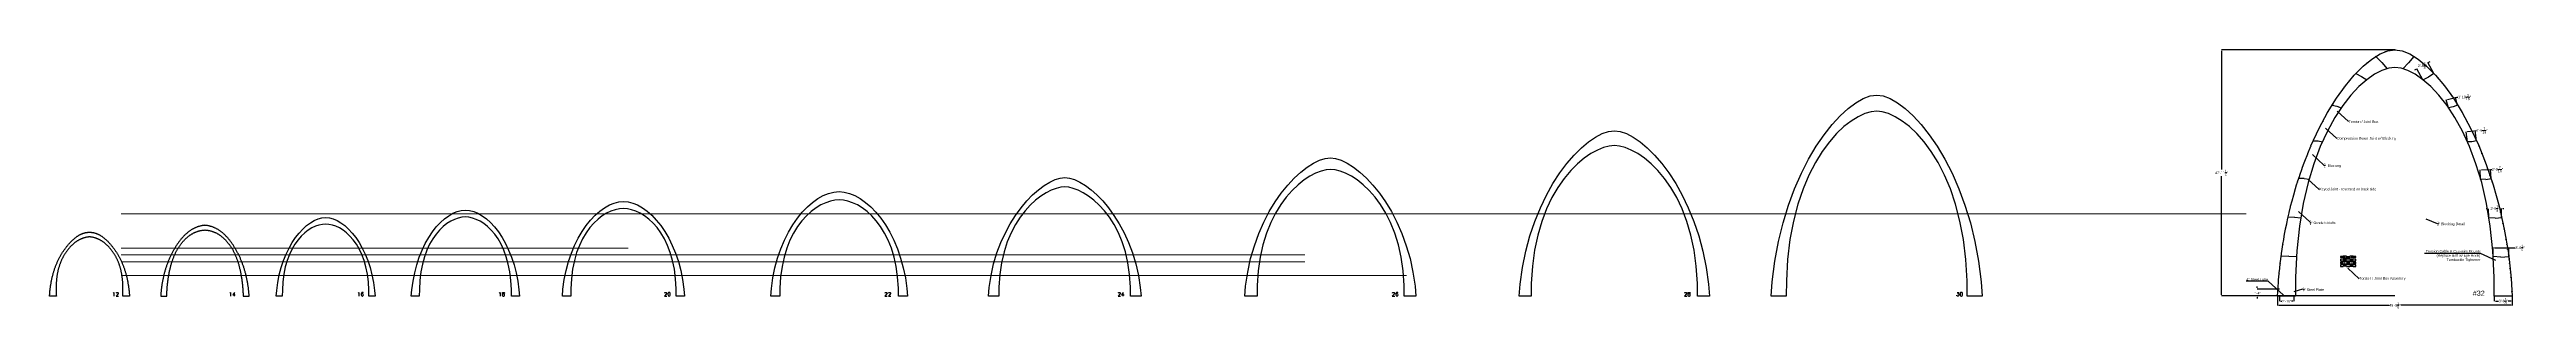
# Model space of a CAD drawing. Header units: inches. Extents: x -4 to 7866, y -130 to 1088.
# Drawn here: x 1105 to 6896, y -27 to 577 of the extents above; entities that cross this region are included whole.
import ezdxf
from ezdxf import colors
from ezdxf.entities.mleader import LeaderData, LeaderLine
from ezdxf.math import Vec2, Vec3

# ---------------------------------------------------------------- set-up
doc = ezdxf.new("R2010")
doc.units = ezdxf.units.IN
doc.header["$MEASUREMENT"] = 0
doc.layers.add('Annotation', color=7, linetype='Continuous', lineweight=9)
doc.layers.add('Drilling', color=7, linetype='Continuous', lineweight=13)
doc.styles.get("Standard").update_dxf_attribs({"font": 'Arial.ttf'})
doc.dimstyles.get("Standard").update_dxf_attribs({"dimtxt": 0.18, "dimasz": 0.18, "dimexe": 0.18, "dimexo": 0.0625, "dimgap": 0.09, "dimtad": 0, "dimtih": 1, "dimtoh": 1, "dimdec": 4, "dimzin": 0, "dimdsep": 46, "dimtxsty": 'Standard', "dimcen": 0.09, "dimadec": 0, "dimazin": 0, "dimtfac": 1, "dimtdec": 4, "dimtofl": 0, "dimtmove": 0, "dimatfit": 3, "dimfxl": 1, "dimtolj": 1, "dimtzin": 0, "dimarcsym": 0})

# ---------------------------------------------------------------- blocks, each defined once
blk = doc.blocks.new('*U60')
blk.add_circle((0, 0), 0.312)
blk = doc.blocks.new('*U62')
at = {"color": 0, "linetype": 'ByBlock', "lineweight": -2, "transparency": 16777216}
for p in [(0, 0), (0, -6), (0, -12), (0, -18), (0, -24), (0, -30)]:
    blk.add_blockref('*U60', p, dxfattribs=at)
blk = doc.blocks.new('*D105')
at = {"layer": 'Annotation', "color": 0, "lineweight": -2, "transparency": 16777216}
for p, q in [((6318.6, 17.9), (6266.5, 17.9)), ((6318.6, 1.9), (6266.5, 1.9)), ((6266.7, 20.9), (6266.7, 23.9)), ((6266.7, -1.1), (6266.7, -4.1))]:
    blk.add_line(p, q, dxfattribs=at)
at = {"layer": 'Annotation', "color": 0, "transparency": 16777216}
for points in [[(6266.2, 20.9), (6267.2, 20.9), (6266.7, 17.9)], [(6266.2, -1.1), (6267.2, -1.1), (6266.7, 1.9)]]:
    blk.add_solid(points, dxfattribs=at)
at = {"layer": 'Annotation', "color": 0, "transparency": 16777216, "insert": (6266.7, 8.4), "char_height": 6, "attachment_point": 5}
blk.add_mtext('\\A1;1\'-4"', dxfattribs=at)
blk = doc.blocks.new('*D106')
at = {"layer": 'Annotation', "color": 0, "lineweight": -2, "transparency": 16777216}
for p, q in [((6318.7, 1.8), (6318.7, -10.4)), ((6352.7, 1.8), (6352.7, -10.4)), ((6321.7, -10.2), (6324.3, -10.2)), ((6349.7, -10.2), (6347.1, -10.2))]:
    blk.add_line(p, q, dxfattribs=at)
at = {"layer": 'Annotation', "color": 0, "transparency": 16777216}
for points in [[(6321.7, -9.7), (6321.7, -10.7), (6318.7, -10.2)], [(6349.7, -9.7), (6349.7, -10.7), (6352.7, -10.2)]]:
    blk.add_solid(points, dxfattribs=at)
at = {"layer": 'Annotation', "color": 0, "transparency": 16777216, "insert": (6335.7, -10.2), "char_height": 6, "attachment_point": 5}
blk.add_mtext('\\A1;2\'-10"', dxfattribs=at)
blk = doc.blocks.new('*U63')
blk.add_circle((0, 0), 0.312)
blk = doc.blocks.new('*U64')
at = {"color": 0, "linetype": 'ByBlock', "lineweight": -2, "transparency": 16777216}
for p in [(0, 0), (0, -6), (0, -12), (0, -18), (0, -24), (0, -30)]:
    blk.add_blockref('*U63', p, dxfattribs=at)
blk = doc.blocks.new('*D107')
at = {"layer": 'Annotation', "color": 0, "lineweight": -2, "transparency": 16777216}
for p, q in [((6314.1, 1.8), (6314.1, -20)), ((6863.2, 1.8), (6863.2, -20)), ((6317.1, -19.8), (6575.1, -19.8)), ((6860.2, -19.8), (6602.3, -19.8))]:
    blk.add_line(p, q, dxfattribs=at)
at = {"layer": 'Annotation', "color": 0, "transparency": 16777216}
for points in [[(6317.1, -19.3), (6317.1, -20.3), (6314.1, -19.8)], [(6860.2, -19.3), (6860.2, -20.3), (6863.2, -19.8)]]:
    blk.add_solid(points, dxfattribs=at)
at = {"layer": 'Annotation', "color": 0, "transparency": 16777216, "insert": (6588.7, -19.8), "char_height": 6, "attachment_point": 5}
blk.add_mtext('\\A1;45\'-9{\\H1.000000x;\\S1/8;}"', dxfattribs=at)
blk = doc.blocks.new('*D108')
at = {"layer": 'Annotation', "color": 0, "lineweight": -2, "transparency": 16777216}
for p, q in [((6588.6, 577.1), (6183.4, 577.1)), ((6183.6, 574.1), (6183.6, 297.4)), ((6183.6, 4.9), (6183.6, 281.5)), ((6588.6, 1.9), (6183.4, 1.9))]:
    blk.add_line(p, q, dxfattribs=at)
at = {"layer": 'Annotation', "color": 0, "transparency": 16777216}
for points in [[(6183.1, 574.1), (6184.1, 574.1), (6183.6, 577.1)], [(6183.1, 4.9), (6184.1, 4.9), (6183.6, 1.9)]]:
    blk.add_solid(points, dxfattribs=at)
at = {"layer": 'Annotation', "color": 0, "transparency": 16777216, "insert": (6183.6, 289.5), "char_height": 6, "attachment_point": 5}
blk.add_mtext('\\A1;47\'-11{\\H1.000000x;\\S1/4;}"', dxfattribs=at)
blk = doc.blocks.new('*D109')
at = {"layer": 'Annotation', "color": 0, "lineweight": -2, "transparency": 16777216}
for p, q in [((6821.1, 1.8), (6821.1, -9.9)), ((6863.2, 1.8), (6863.2, -9.9)), ((6824.1, -9.8), (6831.1, -9.8)), ((6860.2, -9.8), (6853.2, -9.8))]:
    blk.add_line(p, q, dxfattribs=at)
at = {"layer": 'Annotation', "color": 0, "transparency": 16777216}
for points in [[(6824.1, -9.3), (6824.1, -10.3), (6821.1, -9.8)], [(6860.2, -9.3), (6860.2, -10.3), (6863.2, -9.8)]]:
    blk.add_solid(points, dxfattribs=at)
at = {"layer": 'Annotation', "color": 0, "transparency": 16777216, "insert": (6842.2, -9.8), "char_height": 6, "attachment_point": 5}
blk.add_mtext('\\A1;3\'-6{\\H1.000000x;\\S1/8;}"', dxfattribs=at)
blk = doc.blocks.new('*D110')
at = {"layer": 'Annotation', "color": 0, "lineweight": -2, "transparency": 16777216}
for p, q in [((6818.5, 93.9), (6818.5, 114.8)), ((6821.5, 114.6), (6851.8, 114.6)), ((6854.8, 93.9), (6854.8, 114.8)), ((6854.8, 114.6), (6869.9, 114.6))]:
    blk.add_line(p, q, dxfattribs=at)
at = {"layer": 'Annotation', "color": 0, "transparency": 16777216}
for points in [[(6821.5, 115.1), (6821.5, 114.1), (6818.5, 114.6)], [(6851.8, 115.1), (6851.8, 114.1), (6854.8, 114.6)]]:
    blk.add_solid(points, dxfattribs=at)
at = {"layer": 'Annotation', "color": 0, "transparency": 16777216, "insert": (6881.1, 114.6), "char_height": 6, "attachment_point": 5}
blk.add_mtext('\\A1;3\'-0{\\H1.000000x;\\S1/4;}"', dxfattribs=at)
blk = doc.blocks.new('*D111')
at = {"layer": 'Annotation', "color": 0, "lineweight": -2, "transparency": 16777216}
for p, q in [((6804.9, 205.4), (6801.9, 205.3)), ((6808.5, 184.6), (6807.9, 205.6)), ((6838.3, 185.5), (6837.7, 206.5)), ((6840.7, 206.4), (6843.7, 206.5))]:
    blk.add_line(p, q, dxfattribs=at)
at = {"layer": 'Annotation', "color": 0, "transparency": 16777216}
for points in [[(6804.9, 205.9), (6804.9, 204.9), (6807.9, 205.4)], [(6840.7, 206.9), (6840.8, 205.9), (6837.7, 206.3)]]:
    blk.add_solid(points, dxfattribs=at)
at = {"layer": 'Annotation', "color": 0, "transparency": 16777216, "insert": (6822.8, 205.9), "char_height": 6, "attachment_point": 5}
blk.add_mtext('\\A1;2\'-5{\\H1.000000x;\\S7/8;}"', dxfattribs=at)
blk = doc.blocks.new('*D112')
at = {"layer": 'Annotation', "color": 0, "lineweight": -2, "transparency": 16777216}
for p, q in [((6789.2, 274.7), (6787.9, 296.3)), ((6790.9, 296.3), (6809.3, 297.4)), ((6813.6, 276.1), (6812.3, 297.7)), ((6812.3, 297.6), (6815.3, 297.7))]:
    blk.add_line(p, q, dxfattribs=at)
at = {"layer": 'Annotation', "color": 0, "transparency": 16777216}
for points in [[(6790.9, 296.8), (6790.9, 295.8), (6787.9, 296.1)], [(6809.3, 297.9), (6809.3, 296.9), (6812.3, 297.6)]]:
    blk.add_solid(points, dxfattribs=at)
at = {"layer": 'Annotation', "color": 0, "transparency": 16777216, "insert": (6828.6, 297.7), "char_height": 6, "attachment_point": 5}
blk.add_mtext('\\A1;2\'-0{\\H1.000000x;\\S7/16;}"', dxfattribs=at)
blk = doc.blocks.new('*D113')
at = {"layer": 'Annotation', "color": 0, "lineweight": -2, "transparency": 16777216}
for p, q in [((6758.2, 361.7), (6755.2, 385.5)), ((6758.2, 385.7), (6773.5, 387.7)), ((6776.5, 388), (6779.5, 388.4)), ((6779.5, 364.4), (6776.5, 388.2))]:
    blk.add_line(p, q, dxfattribs=at)
at = {"layer": 'Annotation', "color": 0, "transparency": 16777216}
for points in [[(6758.1, 386.2), (6758.3, 385.2), (6755.2, 385.3)], [(6773.4, 388.2), (6773.6, 387.2), (6776.5, 388)]]:
    blk.add_solid(points, dxfattribs=at)
at = {"layer": 'Annotation', "color": 0, "transparency": 16777216, "insert": (6792.4, 388.4), "char_height": 6, "attachment_point": 5}
blk.add_mtext('\\A1;1\'-9{\\H1.000000x;\\S7/16;}"', dxfattribs=at)
blk = doc.blocks.new('*D114')
at = {"layer": 'Annotation', "color": 0, "lineweight": -2, "transparency": 16777216}
for p, q in [((6711.8, 460.5), (6727.4, 464.9)), ((6730.3, 465.7), (6733.2, 466.5)), ((6735.4, 447.5), (6730.3, 465.9)), ((6733.2, 466.5), (6736.2, 466.5)), ((6714, 441.5), (6708.9, 459.9))]:
    blk.add_line(p, q, dxfattribs=at)
at = {"layer": 'Annotation', "color": 0, "transparency": 16777216}
for points in [[(6727.3, 465.4), (6727.6, 464.4), (6730.3, 465.7)], [(6711.7, 461), (6712, 460.1), (6708.9, 459.7)]]:
    blk.add_solid(points, dxfattribs=at)
at = {"layer": 'Annotation', "color": 0, "transparency": 16777216, "insert": (6751.5, 466.5), "char_height": 6, "attachment_point": 5}
blk.add_mtext('\\A1;1\'-10{\\H1.000000x;\\S3/16;}"', dxfattribs=at)
blk = doc.blocks.new('*D115')
at = {"layer": 'Annotation', "color": 0, "lineweight": -2, "transparency": 16777216}
for p, q in [((6637.4, 530.9), (6634.8, 529.4)), ((6654.2, 507.1), (6639.9, 532.5)), ((6680, 521.6), (6665.7, 547)), ((6668.4, 548.3), (6671, 549.7))]:
    blk.add_line(p, q, dxfattribs=at)
at = {"layer": 'Annotation', "color": 0, "transparency": 16777216}
for points in [[(6637.1, 531.3), (6637.6, 530.4), (6640, 532.3)], [(6668.2, 548.7), (6668.7, 547.8), (6665.8, 546.8)]]:
    blk.add_solid(points, dxfattribs=at)
at = {"layer": 'Annotation', "color": 0, "transparency": 16777216, "insert": (6652.9, 539.6), "char_height": 6, "attachment_point": 5}
blk.add_mtext('\\A1;2\'-5{\\H1.000000x;\\S5/8;}"', dxfattribs=at)

msp = doc.modelspace()

# ---------------------------------------------------------------- linework, layer by layer
for p, q in [((6497.36954, 521.52998), (6510.81402, 514.77599)), ((6544.26809, 561.31546), (6558.10265, 547.40563)), ((6558.10265, 547.40563), (6570.28153, 532.35001)), ((6620.76109, 546.07101), (6607.09614, 532.35001)), ((6633.10957, 561.31546), (6620.76109, 546.07101)), ((6680.00813, 521.52998), (6667.5709, 513.06324)), ((6510.81402, 514.77599), (6522.70806, 506.62869)), ((6667.5709, 513.06324), (6654.66961, 506.62869)), ((6441.92976, 447.44724), (6453.18677, 445.32706)), ((6453.18677, 445.32706), (6463.32406, 441.45422)), ((6724.7276, 443.41109), (6714.05361, 441.45422)), ((6735.44791, 447.44724), (6724.7276, 443.41109)), ((6397.89637, 364.33723), (6408.96755, 363.93823)), ((6408.96755, 363.93823), (6419.1599, 361.64223)), ((6768.66064, 361.9616), (6758.21777, 361.64223)), ((6779.4813, 364.33723), (6768.66064, 361.9616)), ((6376.3273, 276.30361), (6363.8127, 276.03682)), ((6376.3273, 276.30361), (6388.21125, 274.60446)), ((6801.16755, 274.30752), (6789.16642, 274.60446)), ((6801.16755, 274.30752), (6813.56496, 276.03682)), ((6354.17102, 185.97352), (6339.03881, 185.39998)), ((6354.17102, 185.97352), (6368.91296, 184.55437)), ((6823.26333, 183.97149), (6808.4647, 184.55437)), ((6823.26333, 183.97149), (6838.33886, 185.40019)), ((6340.78634, 94.86235), (6322.57167, 93.85609)), ((6340.78634, 94.86235), (6358.83868, 93.86506)), ((6467.39334, 94.0397), (6461.39334, 94.0397)), ((6467.39334, 91.5397), (6461.39334, 91.5397)), ((6467.39334, 80.64867), (6461.39334, 80.64867)), ((6467.39334, 78.14867), (6461.39334, 78.14867)), ((6467.39334, 94.7897), (6467.39334, 94.0397)), ((6467.39334, 90.7897), (6467.39334, 91.5397)), ((6467.39334, 88.21686), (6467.39334, 87.46686)), ((6475.39335, 87.46686), (6467.39334, 87.46686)), ((6475.39335, 84.96686), (6467.39334, 84.96686)), ((6467.39334, 84.21686), (6467.39334, 84.96686)), ((6467.39334, 81.39867), (6467.39334, 80.64867)), ((6467.39334, 77.39867), (6467.39334, 78.14867)), ((6467.39334, 74.82584), (6467.39334, 74.07584)), ((6475.39335, 74.07584), (6467.39334, 74.07584)), ((6475.39335, 71.57584), (6467.39334, 71.57584)), ((6467.39334, 70.82584), (6467.39334, 71.57584)), ((6475.39334, 94.7897), (6475.39334, 94.0397)), ((6475.39334, 94.0397), (6483.39334, 94.0397)), ((6475.39334, 90.7897), (6475.39334, 91.5397)), ((6475.39334, 91.5397), (6483.39334, 91.5397)), ((6475.39334, 81.39867), (6475.39334, 80.64867)), ((6475.39334, 80.64867), (6483.39334, 80.64867)), ((6475.39334, 77.39867), (6475.39334, 78.14867)), ((6475.39334, 78.14867), (6483.39334, 78.14867)), ((6475.39335, 88.21686), (6475.39335, 87.46686)), ((6475.39335, 84.21686), (6475.39335, 84.96686)), ((6475.39335, 74.82584), (6475.39335, 74.07584)), ((6475.39335, 70.82584), (6475.39335, 71.57584)), ((6483.39334, 94.0397), (6483.39334, 94.7897)), ((6483.39334, 91.5397), (6483.39334, 90.7897)), ((6483.39334, 80.64867), (6483.39334, 81.39867)), ((6483.39334, 78.14867), (6483.39334, 77.39867)), ((6483.39335, 88.21686), (6483.39335, 87.46686)), ((6483.39335, 87.46686), (6491.39334, 87.46686)), ((6483.39335, 84.21686), (6483.39335, 84.96686)), ((6483.39335, 84.96686), (6491.39334, 84.96686)), ((6483.39335, 74.82584), (6483.39335, 74.07584)), ((6483.39335, 74.07584), (6491.39334, 74.07584)), ((6483.39335, 70.82584), (6483.39335, 71.57584)), ((6483.39335, 71.57584), (6491.39334, 71.57584)), ((6491.39334, 94.0397), (6491.39334, 94.7897)), ((6497.39334, 94.0397), (6491.39334, 94.0397)), ((6497.39334, 91.5397), (6491.39334, 91.5397)), ((6491.39334, 91.5397), (6491.39334, 90.7897)), ((6491.39334, 88.21686), (6491.39334, 87.46686)), ((6491.39334, 84.21686), (6491.39334, 84.96686)), ((6491.39334, 80.64867), (6491.39334, 81.39867)), ((6497.39334, 80.64867), (6491.39334, 80.64867)), ((6497.39334, 78.14867), (6491.39334, 78.14867)), ((6491.39334, 78.14867), (6491.39334, 77.39867)), ((6491.39334, 74.82584), (6491.39334, 74.07584)), ((6491.39334, 70.82584), (6491.39334, 71.57584)), ((6836.59083, 92.85884), (6818.53899, 93.86506)), ((6836.59083, 92.85884), (6854.806, 93.85609))]:
    msp.add_line(p, q)
for points in [[(6392.4673, 352.63919), (6411.52643, 393.55945), (6431.39247, 430.44983), (6451.9258, 463.57157), (6472.821, 492.77207), (6493.77267, 517.89877), (6514.4754, 538.79911), (6534.62378, 555.32052), (6553.91241, 567.31041), (6572.03588, 574.61624), (6588.68879, 577.08541), (6605.34114, 574.61624), (6623.46413, 567.31041), (6642.75235, 555.32052), (6662.90039, 538.79911), (6683.60286, 517.89877), (6704.55433, 492.77207), (6725.4494, 463.57157), (6745.98268, 430.44983), (6765.84874, 393.55945), (6784.74219, 353.05297), (6802.35761, 309.08297), (6818.3896, 261.80202), (6832.53276, 211.36268), (6844.48167, 157.91754), (6853.93093, 101.61915), (6860.57514, 42.62009), (6863.24541, 1.86235), (6821.10798, 1.86235), (6820.90486, 45.66702), (6817.86179, 107.57537), (6811.7381, 164.98696), (6802.86621, 217.97117), (6791.57851, 266.59735), (6778.20741, 310.93486), (6763.08532, 351.05305), (6746.54463, 387.02129), (6728.91777, 418.90894), (6710.53712, 446.78534), (6691.7351, 470.71986), (6672.84411, 490.78185), (6654.19656, 507.04069), (6636.12484, 519.56571), (6618.96137, 528.42628), (6603.03855, 533.69176), (6588.68879, 535.43151), (6574.339, 533.69176), (6558.4161, 528.42628), (6541.25249, 519.56571), (6523.18059, 507.04069), (6504.53281, 490.78185), (6485.64156, 470.71986), (6466.83926, 446.78534), (6448.45832, 418.90894), (6430.83116, 387.02129), (6414.29018, 351.05305), (6399.16781, 310.93486), (6385.79645, 266.59735), (6374.50853, 217.97117), (6365.63645, 164.98696), (6359.51262, 107.57537), (6356.46947, 45.66702), (6356.26633, 1.86235), (6314.13225, 1.86235), (6314.82074, 12.37255)], [(6385.15414, 334.38457), (6392.28136, 352.17505)], [(6366.5199, 284.02089), (6371.90264, 299.8957)], [(6372.0632, 300.36922), (6375.01781, 309.08297), (6378.07072, 316.70343)], [(6378.25666, 317.16757), (6384.96819, 333.92044)], [(6348.45309, 224.2371), (6352.29698, 237.946)], [(6352.43197, 238.42743), (6356.45554, 252.77718)], [(6356.59053, 253.25861), (6358.98605, 261.80202), (6361.09208, 268.01315)], [(6361.25264, 268.48667), (6366.35934, 283.54738)], [(6335.83982, 171.09109), (6338.56955, 183.30104)], [(6338.67864, 183.78899), (6341.50657, 196.43816)], [(6341.61566, 196.92611), (6344.55653, 210.08047)], [(6344.66562, 210.56843), (6344.84319, 211.36268), (6348.3181, 223.75566)], [(6325.0738, 111.31896), (6326.91295, 122.27706)], [(6326.99571, 122.77016), (6328.8764, 133.97576)], [(6328.95916, 134.46887), (6330.88902, 145.96746)], [(6330.97178, 146.46056), (6332.89466, 157.91754), (6332.9769, 158.28542)], [(6333.08599, 158.77338), (6335.73073, 170.60313)], [(6318.29761, 55.9005), (6319.46223, 66.2428)], [(6319.51818, 66.73966), (6320.69475, 77.18818)], [(6320.7507, 77.68504), (6321.94328, 88.27572)], [(6321.99923, 88.77258), (6323.21207, 99.54315)], [(6323.26802, 100.04001), (6323.44584, 101.61915), (6324.99104, 110.82586)], [(6461.39334, 94.0397), (6461.39334, 91.5397)], [(6461.39334, 80.64867), (6461.39334, 78.14867)], [(6467.39334, 88.21686), (6461.39335, 88.21686), (6461.39335, 84.21686), (6467.39334, 84.21686)], [(6467.39334, 74.82584), (6461.39335, 74.82584), (6461.39335, 70.82584), (6467.39334, 70.82584)], [(6475.39334, 94.7897), (6467.39334, 94.7897)], [(6467.39334, 90.7897), (6475.39334, 90.7897)], [(6475.39334, 81.39867), (6467.39334, 81.39867)], [(6467.39334, 77.39867), (6475.39334, 77.39867)], [(6483.39335, 88.21686), (6475.39335, 88.21686)], [(6475.39335, 84.21686), (6483.39335, 84.21686)], [(6483.39335, 74.82584), (6475.39335, 74.82584)], [(6475.39335, 70.82584), (6483.39335, 70.82584)], [(6491.39334, 94.7897), (6483.39334, 94.7897)], [(6483.39334, 90.7897), (6491.39334, 90.7897)], [(6491.39334, 81.39867), (6483.39334, 81.39867)], [(6483.39334, 77.39867), (6491.39334, 77.39867)], [(6491.39334, 84.21686), (6497.39335, 84.21686), (6497.39335, 88.21686), (6491.39334, 88.21686)], [(6491.39334, 70.82584), (6497.39335, 70.82584), (6497.39335, 74.82584), (6491.39334, 74.82584)], [(6497.39334, 91.5397), (6497.39334, 94.0397)], [(6497.39334, 78.14867), (6497.39334, 80.64867)], [(1253.7579, 8.69445), (1254.56168, 9.09634), (1255.76734, 10.302), (1255.76734, 1.86235)], [(1260.99189, 8.29256), (1260.99189, 8.69445), (1261.39378, 9.49822), (1261.79566, 9.90011), (1262.59944, 10.302), (1264.20699, 10.302), (1265.01077, 9.90011), (1265.41266, 9.49822), (1265.81454, 8.69445), (1265.81454, 7.89067), (1265.41266, 7.0869), (1264.60888, 5.88123), (1260.59, 1.86235), (1266.21643, 1.86235)], [(1526.494, 8.69445), (1527.29777, 9.09634), (1528.50344, 10.302), (1528.50344, 1.86235)], [(1537.34498, 1.86235), (1537.34498, 10.302), (1533.32609, 4.67557), (1539.35442, 4.67557)], [(1826.57039, 8.69445), (1827.37416, 9.09634), (1828.57983, 10.302), (1828.57983, 1.86235)], [(1838.62703, 9.09634), (1838.22514, 9.90011), (1837.01947, 10.302), (1836.2157, 10.302), (1835.01003, 9.90011), (1834.20626, 8.69445), (1833.80437, 6.68501), (1833.80437, 4.67557), (1834.20626, 3.06802), (1835.01003, 2.26424), (1836.2157, 1.86235), (1836.61759, 1.86235), (1837.82325, 2.26424), (1838.62703, 3.06802), (1839.02891, 4.27368), (1839.02891, 4.67557), (1838.62703, 5.88123), (1837.82325, 6.68501), (1836.61759, 7.0869), (1836.2157, 7.0869), (1835.01003, 6.68501), (1834.20626, 5.88123), (1833.80437, 4.67557)], [(2156.65441, 8.69445), (2157.45819, 9.09634), (2158.66385, 10.302), (2158.66385, 1.86235)], [(2543.15459, 8.29256), (2543.15459, 8.69445), (2543.55647, 9.49822), (2543.95836, 9.90011), (2544.76214, 10.302), (2546.36969, 10.302), (2547.17347, 9.90011), (2547.57535, 9.49822), (2547.97724, 8.69445), (2547.97724, 7.89067), (2547.57535, 7.0869), (2546.77158, 5.88123), (2542.7527, 1.86235), (2548.37913, 1.86235)], [(3058.63815, 8.29256), (3058.63815, 8.69445), (3059.04004, 9.49822), (3059.44193, 9.90011), (3060.2457, 10.302), (3061.85325, 10.302), (3062.65703, 9.90011), (3063.05892, 9.49822), (3063.46081, 8.69445), (3063.46081, 7.89067), (3063.05892, 7.0869), (3062.25514, 5.88123), (3058.23626, 1.86235), (3063.86269, 1.86235)], [(3066.67591, 8.29256), (3066.67591, 8.69445), (3067.0778, 9.49822), (3067.47969, 9.90011), (3068.28346, 10.302), (3069.89101, 10.302), (3070.69479, 9.90011), (3071.09668, 9.49822), (3071.49857, 8.69445), (3071.49857, 7.89067), (3071.09668, 7.0869), (3070.2929, 5.88123), (3066.27402, 1.86235), (3071.90045, 1.86235)], [(3603.87101, 8.29256), (3603.87101, 8.69445), (3604.2729, 9.49822), (3604.67479, 9.90011), (3605.47856, 10.302), (3607.08611, 10.302), (3607.88989, 9.90011), (3608.29178, 9.49822), (3608.69367, 8.69445), (3608.69367, 7.89067), (3608.29178, 7.0869), (3607.488, 5.88123), (3603.46912, 1.86235), (3609.09555, 1.86235)], [(3615.52576, 1.86235), (3615.52576, 10.302), (3611.50688, 4.67557), (3617.5352, 4.67557)], [(4244.98224, 8.29256), (4244.98224, 8.69445), (4245.38413, 9.49822), (4245.78601, 9.90011), (4246.58979, 10.302), (4248.19734, 10.302), (4249.00112, 9.90011), (4249.40301, 9.49822), (4249.80489, 8.69445), (4249.80489, 7.89067), (4249.40301, 7.0869), (4248.59923, 5.88123), (4244.58035, 1.86235), (4250.20678, 1.86235)], [(4257.84265, 9.09634), (4257.44077, 9.90011), (4256.2351, 10.302), (4255.43133, 10.302), (4254.22566, 9.90011), (4253.42189, 8.69445), (4253.02, 6.68501), (4253.02, 4.67557), (4253.42189, 3.06802), (4254.22566, 2.26424), (4255.43133, 1.86235), (4255.83321, 1.86235), (4257.03888, 2.26424), (4257.84265, 3.06802), (4258.24454, 4.27368), (4258.24454, 4.67557), (4257.84265, 5.88123), (4257.03888, 6.68501), (4255.83321, 7.0869), (4255.43133, 7.0869), (4254.22566, 6.68501), (4253.42189, 5.88123), (4253.02, 4.67557)], [(4927.8541, 8.29256), (4927.8541, 8.69445), (4928.25598, 9.49822), (4928.65787, 9.90011), (4929.46165, 10.302), (4931.0692, 10.302), (4931.87298, 9.90011), (4932.27486, 9.49822), (4932.67675, 8.69445), (4932.67675, 7.89067), (4932.27486, 7.0869), (4931.47109, 5.88123), (4927.45221, 1.86235), (4933.07864, 1.86235)], [(5564.91805, 10.302), (5569.33882, 10.302), (5566.92749, 7.0869), (5568.13316, 7.0869), (5568.93693, 6.68501), (5569.33882, 6.28312), (5569.74071, 5.07746), (5569.74071, 4.27368), (5569.33882, 3.06802), (5568.53504, 2.26424), (5567.32938, 1.86235), (5566.12372, 1.86235), (5564.91805, 2.26424), (5564.51616, 2.66613), (5564.11428, 3.4699)], [(6314.85342, 12.87148), (6315.52412, 23.11013)], [(6315.55681, 23.60906), (6316.22823, 33.85879)], [(6316.26091, 34.35772), (6316.80215, 42.62009), (6317.02917, 44.63615)], [(6317.08512, 45.13301), (6318.24166, 55.40364)]]:
    msp.add_lwpolyline(points)
for points in [[(5377.10482, 471.14515), (5392.0636, 469.13072), (5408.34338, 463.17044), (5425.66984, 453.38876), (5443.76864, 439.91016), (5462.36543, 422.8591), (5481.18588, 402.36006), (5499.95566, 378.5375), (5518.40041, 351.5159), (5536.24582, 321.41971), (5553.21753, 288.37342), (5569.04121, 252.50149), (5583.44252, 213.92839), (5596.14713, 172.77858), (5606.88069, 129.17655), (5615.36887, 83.24675), (5621.33733, 35.11366), (5623.73912, 1.86235), (5588.46382, 1.86235), (5588.25757, 37.29612), (5585.45918, 87.37427), (5579.86672, 133.81524), (5571.7818, 176.67509), (5561.50606, 216.0099), (5549.34113, 251.87574), (5535.58862, 284.32866), (5520.55017, 313.42473), (5504.5274, 339.22002), (5487.82193, 361.7706), (5470.7354, 381.13253), (5453.56943, 397.36188), (5436.62563, 410.51471), (5420.20565, 420.6471), (5404.61111, 427.8151), (5390.14362, 432.07479), (5377.10482, 433.48222), (5364.06603, 432.07479), (5349.59855, 427.8151), (5334.00402, 420.6471), (5317.58407, 410.51471), (5300.64032, 397.36188), (5283.47441, 381.13253), (5266.38798, 361.7706), (5249.68263, 339.22002), (5233.66002, 313.42473), (5218.62177, 284.32866), (5204.8695, 251.87574), (5192.70486, 216.0099), (5182.42946, 176.67509), (5174.34494, 133.81524), (5168.75293, 87.37427), (5165.95506, 37.29612), (5165.74921, 1.86235), (5130.47723, 1.86235), (5132.87864, 35.11366), (5138.84657, 83.24675), (5147.33429, 129.17655), (5158.06744, 172.77858), (5170.77167, 213.92839), (5185.17264, 252.50149), (5200.996, 288.37342), (5217.96741, 321.41971), (5235.81251, 351.5159), (5254.25697, 378.5375), (5273.02642, 402.36006), (5291.84654, 422.8591), (5310.44296, 439.91016), (5328.54135, 453.38876), (5345.86735, 463.17044), (5362.14663, 469.13072)], [(4763.70038, 387.62388), (4777.18362, 385.96802), (4791.85758, 381.06863), (4807.47497, 373.02802), (4823.7885, 361.94848), (4840.55091, 347.93232), (4857.51492, 331.08185), (4874.43324, 311.49936), (4891.05859, 289.28716), (4907.1437, 264.54755), (4922.44128, 237.38282), (4936.70406, 207.8953), (4949.68477, 176.18726), (4961.13611, 142.36103), (4970.81081, 106.51889), (4978.46159, 68.76316), (4983.84118, 29.19613), (4986.01062, 1.86235), (4958.15962, 1.86235), (4957.97553, 30.71351), (4955.40106, 71.48858), (4950.25579, 109.30219), (4942.81723, 144.20001), (4933.36293, 176.22767), (4922.17038, 205.43082), (4909.51713, 231.8551), (4895.68068, 255.54616), (4880.93857, 276.54963), (4865.56831, 294.91116), (4849.84743, 310.67641), (4834.05346, 323.891), (4818.4639, 334.60059), (4803.3563, 342.85081), (4789.00816, 348.68732), (4775.69701, 352.15575), (4763.70038, 353.30175), (4751.70322, 352.15575), (4738.39168, 348.68732), (4724.04326, 342.85081), (4708.93548, 334.60059), (4693.34585, 323.891), (4677.55187, 310.67641), (4661.83105, 294.91116), (4646.46091, 276.54963), (4631.71896, 255.54616), (4617.8827, 231.8551), (4605.22964, 205.43082), (4594.03729, 176.22767), (4584.58317, 144.20001), (4577.14478, 109.30219), (4571.99964, 71.48858), (4569.42524, 30.71351), (4569.24116, 1.86235), (4541.39016, 1.86235), (4543.55961, 29.19613), (4548.93919, 68.76316), (4556.58997, 106.51889), (4566.26466, 142.36103), (4577.716, 176.18726), (4590.6967, 207.8953), (4604.95949, 237.38282), (4620.25707, 264.54755), (4636.34218, 289.28716), (4652.96753, 311.49936), (4669.88585, 331.08185), (4686.84985, 347.93232), (4703.61226, 361.94848), (4719.9258, 373.02802), (4735.54318, 381.06863), (4750.21713, 385.96802)], [(4099.69069, 324.57447), (4111.82351, 323.1892), (4125.02777, 319.09047), (4139.08096, 312.36387), (4153.76055, 303.09499), (4168.84404, 291.36943), (4184.10891, 277.2728), (4199.33263, 260.89068), (4214.29271, 242.30867), (4228.76662, 221.61237), (4242.53185, 198.88737), (4255.36588, 174.21928), (4267.0462, 147.69369), (4277.35029, 119.39619), (4286.05564, 89.41239), (4292.93973, 57.82787), (4297.78005, 24.72823), (4299.72923, 1.86235), (4299.26438, 1.86235), (4298.30316, 1.86235), (4296.91649, 1.86235), (4295.17528, 1.86235), (4293.15042, 1.86235), (4290.91284, 1.86235), (4288.53344, 1.86235), (4286.08313, 1.86235), (4283.63283, 1.86235), (4281.25343, 1.86235), (4279.01585, 1.86235), (4276.99099, 1.86235), (4275.24978, 1.86235), (4273.86311, 1.86235), (4272.90189, 1.86235), (4272.43704, 1.86235), (4272.27103, 26.14331), (4269.99371, 60.45939), (4265.44235, 92.2832), (4258.86243, 121.65313), (4250.49945, 148.60759), (4240.59887, 173.18499), (4229.4062, 195.42373), (4217.16691, 215.36222), (4204.1265, 233.03887), (4190.53044, 248.49207), (4176.62423, 261.76024), (4162.65335, 272.88179), (4148.86329, 281.89511), (4135.49952, 288.83862), (4122.80755, 293.75072), (4111.03285, 296.66981), (4100.42091, 297.63431), (4089.80836, 296.66981), (4078.03306, 293.75072), (4065.34049, 288.83862), (4051.97615, 281.89511), (4038.18553, 272.88179), (4024.21411, 261.76024), (4010.30739, 248.49207), (3996.71085, 233.03887), (3983.66999, 215.36222), (3971.43029, 195.42373), (3960.23726, 173.18499), (3950.33636, 148.60759), (3941.97311, 121.65313), (3935.39298, 92.2832), (3930.84147, 60.45939), (3928.56407, 26.14331), (3928.39631, 1.86235), (3927.9067, 1.86235), (3926.89429, 1.86235), (3925.43377, 1.86235), (3923.59981, 1.86235), (3921.46712, 1.86235), (3919.11036, 1.86235), (3916.60424, 1.86235), (3914.02342, 1.86235), (3911.44261, 1.86235), (3908.93648, 1.86235), (3906.57973, 1.86235), (3904.44703, 1.86235), (3902.61308, 1.86235), (3901.15255, 1.86235), (3900.14015, 1.86235), (3899.65054, 1.86235), (3901.59838, 24.72823), (3906.43922, 57.82787), (3913.32377, 89.41239), (3922.02952, 119.39619), (3932.33395, 147.69369), (3944.01455, 174.21928), (3956.84882, 198.88737), (3970.61424, 221.61237), (3985.08831, 242.30867), (4000.0485, 260.89068), (4015.27232, 277.2728), (4030.53725, 291.36943), (4045.62078, 303.09499), (4060.3004, 312.36387), (4074.3536, 319.09047), (4087.55786, 323.1892)], [(2951.20953, 245.61107), (2963.30085, 244.56479), (2975.65717, 241.46906), (2988.15911, 236.3885), (3000.68729, 229.38777), (3013.12236, 220.53149), (3025.34493, 209.88432), (3037.23565, 197.51088), (3048.67513, 183.47582), (3059.54401, 167.84377), (3069.72292, 150.67938), (3079.09249, 132.04729), (3087.53334, 112.01213), (3094.92611, 90.63854), (3101.15142, 67.99117), (3106.08991, 44.13465), (3109.62221, 19.13362), (3111.11161, 1.86235), (3089.80013, 1.86235), (3089.7075, 20.2965), (3088.06898, 46.34928), (3084.73096, 70.50984), (3079.85716, 92.80737), (3073.61129, 113.27102), (3066.15707, 131.92996), (3057.65822, 148.81336), (3048.27845, 163.95039), (3038.18149, 177.37021), (3027.53106, 189.102), (3016.49086, 199.17492), (3005.22462, 207.61813), (2993.89605, 214.46081), (2982.66888, 219.73212), (2971.70682, 223.46123), (2961.17359, 225.6773), (2951.2329, 226.40951), (2941.29165, 225.6773), (2930.75792, 223.46123), (2919.79542, 219.73212), (2908.56787, 214.46081), (2897.23898, 207.61813), (2885.97247, 199.17492), (2874.93205, 189.102), (2864.28142, 177.37021), (2854.18432, 163.95039), (2844.80444, 148.81336), (2836.3055, 131.92996), (2828.85122, 113.27102), (2822.60531, 92.80737), (2817.73148, 70.50984), (2814.39345, 46.34928), (2812.75493, 20.2965), (2812.66225, 1.86235), (2791.3042, 1.86235), (2792.79393, 19.13362), (2796.32674, 44.13465), (2801.26569, 67.99117), (2807.4914, 90.63854), (2814.88451, 112.01213), (2823.32565, 132.04729), (2832.69545, 150.67938), (2842.87456, 167.84377), (2853.7436, 183.47582), (2865.1832, 197.51088), (2877.074, 209.88432), (2889.29664, 220.53149), (2901.73175, 229.38777), (2914.25996, 236.3885), (2926.7619, 241.46906), (2939.11821, 244.56479)], [(3478.72843, 278.43276), (3489.55118, 277.24559), (3501.32949, 273.73298), (3513.86491, 267.96827), (3526.95896, 260.02482), (3540.41321, 249.97597), (3554.02918, 237.89506), (3567.60841, 223.85544), (3580.95245, 207.93046), (3593.86283, 190.19346), (3606.1411, 170.7178), (3617.5888, 149.57681), (3628.00746, 126.84385), (3637.19863, 102.59226), (3644.96385, 76.89538), (3651.10467, 49.82657), (3655.42261, 21.45917), (3657.16149, 1.86235), (3632.70001, 1.86235), (3632.55104, 22.76791), (3630.51222, 52.3135), (3626.43801, 79.7132), (3620.54813, 105.00009), (3613.06232, 128.20723), (3604.20028, 149.36772), (3594.18175, 168.51463), (3583.22645, 185.68103), (3571.5541, 200.90001), (3559.38443, 214.20464), (3546.93716, 225.62799), (3534.43201, 235.20316), (3522.08871, 242.96321), (3510.12697, 248.94123), (3498.76653, 253.17029), (3488.22711, 255.68347), (3478.72843, 256.51384), (3469.22978, 255.68347), (3458.69047, 253.17029), (3447.3302, 248.94123), (3435.36869, 242.96321), (3423.02567, 235.20316), (3410.52086, 225.62799), (3398.07396, 214.20464), (3385.90471, 200.90001), (3374.23282, 185.68103), (3363.27801, 168.51463), (3353.26, 149.36772), (3344.39851, 128.20723), (3336.91325, 105.00009), (3331.02396, 79.7132), (3326.95034, 52.3135), (3324.91211, 22.76791), (3324.76354, 1.86235), (3300.30203, 1.86235), (3302.04055, 21.45917), (3306.35804, 49.82657), (3312.49852, 76.89538), (3320.26349, 102.59226), (3329.45447, 126.84385), (3339.87299, 149.57681), (3351.32057, 170.7178), (3363.59871, 190.19346), (3376.50895, 207.93046), (3389.8528, 223.85544), (3403.43177, 237.89506), (3417.0474, 249.97597), (3430.50119, 260.02482), (3443.59467, 267.96827), (3456.12936, 273.73298), (3467.90677, 277.24559)], [(1750.65892, 185.16235), (1759.3938, 184.37552), (1768.32014, 182.04743), (1777.35171, 178.2267), (1786.40227, 172.96196), (1795.38559, 166.30183), (1804.21543, 158.29492), (1812.80556, 148.98987), (1821.06973, 138.43529), (1828.92172, 126.67979), (1836.27529, 113.77201), (1843.04419, 99.76057), (1849.1422, 84.69407), (1854.48308, 68.62116), (1858.98059, 51.59044), (1862.54849, 33.65054), (1865.10056, 14.85007), (1866.17809, 1.86235), (1851.93164, 1.86235), (1851.87781, 15.63908), (1850.73986, 35.10953), (1848.39998, 53.1658), (1844.96751, 69.82969), (1840.55175, 85.12302), (1835.26202, 99.06758), (1829.20766, 111.68517), (1822.49797, 122.99761), (1815.24227, 133.02669), (1807.5499, 141.79422), (1799.53015, 149.32201), (1791.29236, 155.63185), (1782.94585, 160.74556), (1774.59993, 164.68493), (1766.36392, 167.47177), (1758.34714, 169.12788), (1750.65892, 169.67507), (1742.97074, 169.12788), (1734.95407, 167.47177), (1726.71822, 164.68493), (1718.3725, 160.74556), (1710.02623, 155.63185), (1701.78871, 149.32201), (1693.76926, 141.79422), (1686.07718, 133.02669), (1678.82179, 122.99761), (1672.1124, 111.68517), (1666.05831, 99.06758), (1660.76885, 85.12302), (1656.35332, 69.82969), (1652.92103, 53.1658), (1650.58129, 35.10953), (1649.44341, 15.63908), (1649.3896, 1.86235), (1635.13979, 1.86235), (1636.21731, 14.85007), (1638.76938, 33.65054), (1642.33729, 51.59044), (1646.8348, 68.62116), (1652.17568, 84.69407), (1658.27369, 99.76057), (1665.0426, 113.77201), (1672.39616, 126.67979), (1680.24815, 138.43529), (1688.51232, 148.98987), (1697.10245, 158.29492), (1705.93229, 166.30183), (1714.9156, 172.96196), (1723.96616, 178.2267), (1732.99772, 182.04743), (1741.92406, 184.37552)], [(2077.44426, 202.71019), (2087.00412, 201.84804), (2096.77358, 199.29711), (2106.65825, 195.11067), (2116.56374, 189.34199), (2126.39566, 182.04434), (2136.05962, 173.27099), (2145.46122, 163.07521), (2154.50609, 151.51027), (2163.09982, 138.62945), (2171.14803, 124.48601), (2178.55633, 109.13322), (2185.23033, 92.62436), (2191.07563, 75.01269), (2195.99786, 56.35149), (2199.90261, 36.69403), (2202.6955, 16.09357), (2203.87096, 1.86235), (2185.20387, 1.86235), (2185.14265, 17.01301), (2183.93213, 38.42525), (2181.4427, 58.28232), (2177.79068, 76.60818), (2173.09239, 93.42681), (2167.46415, 108.76218), (2161.02227, 122.63826), (2153.88309, 135.07904), (2146.16292, 146.10847), (2137.97808, 155.75055), (2129.44489, 164.02923), (2120.67966, 170.96849), (2111.79872, 176.59231), (2102.9184, 180.92467), (2094.155, 183.98952), (2085.62484, 185.81085), (2077.44426, 186.41264), (2069.26371, 185.81085), (2060.73366, 183.98952), (2051.9704, 180.92467), (2043.09025, 176.59231), (2034.20951, 170.96849), (2025.44449, 164.02923), (2016.9115, 155.75055), (2008.72683, 146.10847), (2001.00681, 135.07904), (1993.86773, 122.63826), (1987.4259, 108.76218), (1981.79763, 93.42681), (1977.09922, 76.60818), (1973.44699, 58.28232), (1970.95724, 38.42525), (1969.74627, 17.01301), (1969.68467, 1.86235), (1951.01423, 1.86235), (1952.19042, 16.09357), (1954.9842, 36.69403), (1958.88961, 56.35149), (1963.81228, 75.01269), (1969.65785, 92.62436), (1976.33197, 109.13322), (1983.74027, 124.48601), (1991.78839, 138.62945), (2000.38199, 151.51027), (2009.42668, 163.07521), (2018.82812, 173.27099), (2028.49195, 182.04434), (2038.3238, 189.34199), (2048.22931, 195.11067), (2058.11414, 199.29711), (2067.8839, 201.84804)], [(2447.00462, 222.77519), (2457.80103, 221.82693), (2468.83415, 219.02121), (2479.9974, 214.41662), (2491.18418, 208.07173), (2502.2879, 200.04513), (2513.20196, 190.39542), (2523.81978, 179.18117), (2534.03476, 166.46098), (2543.74031, 152.29342), (2552.82983, 136.73708), (2561.19674, 119.85055), (2568.73443, 101.69241), (2575.33632, 82.32125), (2580.89581, 61.79565), (2585.30632, 40.1742), (2588.46124, 17.51549), (2589.79127, 1.86235), (2570.35578, 1.86235), (2570.28755, 18.62777), (2568.90126, 42.32211), (2566.05109, 64.29551), (2561.87018, 84.57449), (2556.49168, 103.18558), (2550.04875, 120.15532), (2542.67453, 135.51023), (2534.50217, 149.27685), (2525.66482, 161.48171), (2516.29564, 172.15135), (2506.52778, 181.31228), (2496.49438, 188.99105), (2486.3286, 195.21419), (2476.16358, 200.00822), (2466.13248, 203.39968), (2456.36844, 205.4151), (2447.00462, 206.08101), (2437.64028, 205.4151), (2427.87585, 203.39968), (2417.84447, 200.00822), (2407.67928, 195.21419), (2397.51341, 188.99105), (2387.48001, 181.31228), (2377.71221, 172.15135), (2368.34315, 161.48171), (2359.50596, 149.27685), (2351.33379, 135.51023), (2343.95976, 120.15532), (2337.51703, 103.18558), (2332.13872, 84.57449), (2327.95797, 64.29551), (2325.10792, 42.32211), (2323.72171, 18.62777), (2323.65349, 1.86235), (2304.21803, 1.86235), (2305.54768, 17.51549), (2308.70208, 40.1742), (2313.11213, 61.79565), (2318.67125, 82.32125), (2325.27284, 101.69241), (2332.8103, 119.85055), (2341.17705, 136.73708), (2350.26648, 152.29342), (2359.97202, 166.46098), (2370.18705, 179.18117), (2380.805, 190.39542), (2391.71927, 200.04513), (2402.82326, 208.07173), (2414.01038, 214.41662), (2425.17405, 219.02121), (2436.20766, 221.82693)], [(1198.58118, 150.71349), (1199.50334, 150.7197), (1200.42235, 150.70526), (1201.34153, 150.67018), (1202.26089, 150.61444), (1203.18042, 150.53805), (1204.10012, 150.44102), (1205.02, 150.32333), (1205.94006, 150.185), (1206.86029, 150.02602), (1207.78069, 149.84639), (1208.70127, 149.6461), (1209.62203, 149.42517), (1210.54295, 149.18359), (1211.46406, 148.92136), (1212.38533, 148.63848), (1213.30679, 148.33496), (1214.22841, 148.01078), (1215.15022, 147.66595), (1216.07219, 147.30048), (1216.99434, 146.91435), (1217.91667, 146.50758), (1218.83917, 146.08015), (1219.76184, 145.63208), (1220.68469, 145.16336), (1221.60772, 144.67398), (1222.53092, 144.16396), (1223.45429, 143.63329), (1224.37784, 143.08197), (1225.30156, 142.51), (1226.22546, 141.91739), (1227.14953, 141.30412), (1228.07378, 140.6702), (1228.9982, 140.01563), (1229.9228, 139.34042), (1230.84757, 138.64455), (1231.77252, 137.92804), (1232.69764, 137.19088), (1233.62293, 136.43306), (1234.5484, 135.6546), (1235.47405, 134.85549), (1236.39987, 134.03573), (1237.32586, 133.19532), (1238.25203, 132.33426), (1239.17837, 131.45255), (1240.10489, 130.55019), (1241.03158, 129.62718), (1241.95845, 128.68353), (1242.88549, 127.71922), (1243.81271, 126.73427), (1244.7401, 125.72866), (1245.66767, 124.70241), (1246.59541, 123.6555), (1247.52332, 122.58795), (1248.45141, 121.49975), (1249.37968, 120.3909), (1250.30812, 119.2614), (1251.23673, 118.11125), (1252.16552, 116.94045), (1253.09448, 115.749), (1254.02362, 114.5369), (1254.95293, 113.30416), (1255.88242, 112.05076), (1256.81208, 110.77671), (1257.74192, 109.48202), (1258.66569, 108.17112), (1259.57714, 106.84845), (1260.47628, 105.51401), (1261.36311, 104.16781), (1262.23763, 102.80984), (1263.09983, 101.4401), (1263.94973, 100.0586), (1264.7873, 98.66533), (1265.61257, 97.2603), (1266.42552, 95.84349), (1267.22617, 94.41492), (1268.01449, 92.97459), (1268.79051, 91.52248), (1269.55421, 90.05861), (1270.3056, 88.58297), (1271.04468, 87.09557), (1271.77145, 85.5964), (1272.4859, 84.08546), (1273.18804, 82.56275), (1273.87787, 81.02828), (1274.55539, 79.48204), (1275.22059, 77.92404), (1275.87348, 76.35427), (1276.51406, 74.77273), (1277.14232, 73.17942), (1277.75828, 71.57435), (1278.36192, 69.95751), (1278.95324, 68.3289), (1279.53226, 66.68853), (1280.09896, 65.03639), (1280.65335, 63.37248), (1281.19543, 61.69681), (1281.72519, 60.00937), (1282.24264, 58.31016), (1282.74778, 56.59919), (1283.24061, 54.87645), (1283.72112, 53.14194), (1284.18933, 51.39566), (1284.64522, 49.63762), (1285.08879, 47.86781), (1285.52006, 46.08624), (1285.93901, 44.2929), (1286.34565, 42.48779), (1286.73997, 40.67091), (1287.12199, 38.84227), (1287.49169, 37.00186), (1287.84908, 35.14968), (1288.19415, 33.28574), (1288.52692, 31.41003), (1288.84737, 29.52255), (1289.1555, 27.62331), (1289.45133, 25.7123), (1289.73484, 23.78952), (1290.00604, 21.85498), (1290.26493, 19.90867), (1290.51151, 17.95059), (1290.74577, 15.98075), (1290.96772, 13.99913), (1291.17736, 12.00576), (1291.37468, 10.00061), (1291.5597, 7.9837), (1291.7324, 5.95502), (1291.89278, 3.91457), (1292.04086, 1.86236), (1276.14973, 1.86235), (1276.27278, 3.75833), (1276.38206, 5.6428), (1276.47757, 7.51577), (1276.55932, 9.37723), (1276.6273, 11.2272), (1276.68151, 13.06566), (1276.72196, 14.89261), (1276.74864, 16.70807), (1276.76155, 18.51201), (1276.7607, 20.30446), (1276.74608, 22.0854), (1276.7177, 23.85484), (1276.67555, 25.61278), (1276.61963, 27.35921), (1276.54995, 29.09414), (1276.46649, 30.81757), (1276.36928, 32.52949), (1276.25829, 34.22991), (1276.13354, 35.91883), (1275.99503, 37.59624), (1275.84274, 39.26215), (1275.67669, 40.91656), (1275.49688, 42.55946), (1275.30329, 44.19086), (1275.09594, 45.81075), (1274.87483, 47.41915), (1274.63995, 49.01604), (1274.3913, 50.60142), (1274.12888, 52.17531), (1273.8527, 53.73769), (1273.56275, 55.28856), (1273.25904, 56.82794), (1272.94156, 58.35581), (1272.61031, 59.87217), (1272.2653, 61.37704), (1271.90651, 62.8704), (1271.53397, 64.35225), (1271.14765, 65.82261), (1270.74757, 67.28146), (1270.33373, 68.7288), (1269.90611, 70.16465), (1269.46473, 71.58899), (1269.00959, 73.00182), (1268.54068, 74.40316), (1268.058, 75.79299), (1267.56155, 77.17132), (1267.05134, 78.53814), (1266.52736, 79.89346), (1265.98962, 81.23728), (1265.43811, 82.56959), (1264.87283, 83.8904), (1264.29378, 85.19971), (1263.70097, 86.49751), (1263.09439, 87.78381), (1262.47405, 89.05861), (1261.83994, 90.3219), (1261.19206, 91.57369), (1260.53042, 92.81398), (1259.85501, 94.04277), (1259.16583, 95.26005), (1258.46289, 96.46582), (1257.74618, 97.6601), (1257.01571, 98.84287), (1256.27146, 100.01414), (1255.51799, 101.17119), (1254.75982, 102.31131), (1253.99695, 103.43449), (1253.22939, 104.54075), (1252.45713, 105.63007), (1251.68017, 106.70246), (1250.89852, 107.75792), (1250.11217, 108.79645), (1249.32113, 109.81805), (1248.52538, 110.82271), (1247.72495, 111.81044), (1246.91981, 112.78124), (1246.10998, 113.73511), (1245.29545, 114.67205), (1244.47623, 115.59205), (1243.65231, 116.49512), (1242.82369, 117.38127), (1241.99038, 118.25047), (1241.15237, 119.10275), (1240.30966, 119.9381), (1239.46226, 120.75651), (1238.61016, 121.55799), (1237.75337, 122.34254), (1236.89188, 123.11016), (1236.02569, 123.86084), (1235.1548, 124.5946), (1234.27922, 125.31142), (1233.39895, 126.01131), (1232.51397, 126.69427), (1231.6243, 127.36029), (1230.72994, 128.00939), (1229.83087, 128.64155), (1228.92712, 129.25678), (1228.01866, 129.85508), (1227.10551, 130.43645), (1226.18766, 131.00088), (1225.26512, 131.54838), (1224.33787, 132.07896), (1223.40594, 132.59259), (1222.4693, 133.0893), (1221.52797, 133.56908), (1220.58195, 134.03192), (1219.63122, 134.47783), (1218.6758, 134.90681), (1217.71569, 135.31886), (1216.75088, 135.71398), (1215.78137, 136.09216), (1214.80716, 136.45341), (1213.82826, 136.79773), (1212.84467, 137.12512), (1211.85637, 137.43558), (1210.86338, 137.7291), (1209.86569, 138.00569), (1208.86331, 138.26536), (1207.85623, 138.50808), (1206.84446, 138.73388), (1205.82798, 138.94275), (1204.80681, 139.13468), (1203.78095, 139.30968), (1202.75039, 139.46775), (1201.71513, 139.60889), (1200.67518, 139.73309), (1199.63052, 139.84037), (1198.58118, 139.93071), (1197.53183, 139.84037), (1196.48718, 139.73309), (1195.44723, 139.60889), (1194.41197, 139.46775), (1193.38141, 139.30968), (1192.35554, 139.13468), (1191.33437, 138.94275), (1190.3179, 138.73388), (1189.30612, 138.50808), (1188.29904, 138.26536), (1187.29666, 138.00569), (1186.29897, 137.7291), (1185.30598, 137.43558), (1184.31769, 137.12512), (1183.33409, 136.79773), (1182.35519, 136.45341), (1181.38099, 136.09216), (1180.41148, 135.71398), (1179.44667, 135.31886), (1178.48655, 134.90681), (1177.53113, 134.47783), (1176.58041, 134.03192), (1175.63438, 133.56908), (1174.69305, 133.0893), (1173.75642, 132.59259), (1172.82448, 132.07896), (1171.89724, 131.54838), (1170.97469, 131.00088), (1170.05685, 130.43645), (1169.14369, 129.85508), (1168.23524, 129.25678), (1167.33148, 128.64155), (1166.43242, 128.00939), (1165.53805, 127.36029), (1164.64838, 126.69427), (1163.76341, 126.01131), (1162.88313, 125.31142), (1162.00755, 124.5946), (1161.13667, 123.86084), (1160.27048, 123.11016), (1159.40899, 122.34254), (1158.55219, 121.55799), (1157.70009, 120.75651), (1156.85269, 119.9381), (1156.00999, 119.10275), (1155.17198, 118.25047), (1154.33866, 117.38127), (1153.51005, 116.49512), (1152.68613, 115.59205), (1151.8669, 114.67205), (1151.05238, 113.73511), (1150.24254, 112.78124), (1149.43741, 111.81044), (1148.63697, 110.82271), (1147.84123, 109.81805), (1147.05018, 108.79645), (1146.26383, 107.75792), (1145.48218, 106.70246), (1144.70523, 105.63007), (1143.93297, 104.54075), (1143.1654, 103.43449), (1142.40254, 102.31131), (1141.64436, 101.17119), (1140.89089, 100.01414), (1140.14665, 98.84287), (1139.41617, 97.6601), (1138.69946, 96.46582), (1137.99652, 95.26005), (1137.30734, 94.04277), (1136.63193, 92.81398), (1135.97029, 91.57369), (1135.32241, 90.3219), (1134.6883, 89.05861), (1134.06796, 87.78381), (1133.46138, 86.49751), (1132.86857, 85.19971), (1132.28953, 83.8904), (1131.72425, 82.56959), (1131.17274, 81.23728), (1130.63499, 79.89346), (1130.11101, 78.53814), (1129.6008, 77.17132), (1129.10436, 75.79299), (1128.62168, 74.40316), (1128.15277, 73.00182), (1127.69762, 71.58899), (1127.25624, 70.16465), (1126.82863, 68.7288), (1126.41478, 67.28146), (1126.0147, 65.82261), (1125.62839, 64.35225), (1125.25584, 62.8704), (1124.89706, 61.37704), (1124.55205, 59.87217), (1124.2208, 58.35581), (1123.90332, 56.82794), (1123.5996, 55.28856), (1123.30965, 53.73769), (1123.03347, 52.17531), (1122.77106, 50.60142), (1122.52241, 49.01604), (1122.28753, 47.41915), (1122.06641, 45.81075), (1121.85906, 44.19086), (1121.66548, 42.55946), (1121.48566, 40.91656), (1121.31961, 39.26215), (1121.16733, 37.59624), (1121.02881, 35.91883), (1120.90406, 34.22991), (1120.79308, 32.52949), (1120.69586, 30.81757), (1120.61241, 29.09414), (1120.54272, 27.35921), (1120.48681, 25.61278), (1120.44466, 23.85484), (1120.41627, 22.0854), (1120.40165, 20.30446), (1120.4008, 18.51201), (1120.41371, 16.70807), (1120.4404, 14.89261), (1120.48084, 13.06566), (1120.53506, 11.2272), (1120.60304, 9.37723), (1120.68478, 7.51577), (1120.7803, 5.6428), (1120.88958, 3.75833), (1121.01262, 1.86235), (1105.1215, 1.86236), (1105.26957, 3.91457), (1105.42996, 5.95502), (1105.60266, 7.9837), (1105.78767, 10.00061), (1105.985, 12.00576), (1106.19463, 13.99913), (1106.41658, 15.98075), (1106.65085, 17.95059), (1106.89742, 19.90867), (1107.15631, 21.85498), (1107.42751, 23.78952), (1107.71102, 25.7123), (1108.00685, 27.62331), (1108.31499, 29.52255), (1108.63544, 31.41003), (1108.9682, 33.28574), (1109.31328, 35.14968), (1109.67067, 37.00186), (1110.04037, 38.84227), (1110.42238, 40.67091), (1110.81671, 42.48779), (1111.22335, 44.2929), (1111.6423, 46.08624), (1112.07356, 47.86781), (1112.51714, 49.63762), (1112.97303, 51.39566), (1113.44123, 53.14194), (1113.92174, 54.87645), (1114.41457, 56.59919), (1114.91971, 58.31016), (1115.43716, 60.00937), (1115.96693, 61.69681), (1116.509, 63.37248), (1117.06339, 65.03639), (1117.6301, 66.68853), (1118.20911, 68.3289), (1118.80044, 69.95751), (1119.40408, 71.57435), (1120.02003, 73.17942), (1120.6483, 74.77273), (1121.28887, 76.35427), (1121.94177, 77.92404), (1122.60697, 79.48204), (1123.28448, 81.02828), (1123.97431, 82.56275), (1124.67645, 84.08546), (1125.39091, 85.5964), (1126.11767, 87.09557), (1126.85675, 88.58297), (1127.60814, 90.05861), (1128.37184, 91.52248), (1129.14786, 92.97459), (1129.93619, 94.41492), (1130.73683, 95.84349), (1131.54978, 97.2603), (1132.37505, 98.66533), (1133.21263, 100.0586), (1134.06252, 101.4401), (1134.92473, 102.80984), (1135.79924, 104.16781), (1136.68607, 105.51401), (1137.58521, 106.84845), (1138.49667, 108.17112), (1139.42043, 109.48202), (1140.35027, 110.77671), (1141.27993, 112.05076), (1142.20942, 113.30416), (1143.13873, 114.5369), (1144.06787, 115.749), (1144.99684, 116.94045), (1145.92562, 118.11125), (1146.85424, 119.2614), (1147.78268, 120.3909), (1148.71094, 121.49975), (1149.63903, 122.58795), (1150.56695, 123.6555), (1151.49469, 124.70241), (1152.42226, 125.72866), (1153.34965, 126.73427), (1154.27686, 127.71922), (1155.20391, 128.68353), (1156.13077, 129.62718), (1157.05747, 130.55019), (1157.98398, 131.45255), (1158.91033, 132.33426), (1159.8365, 133.19532), (1160.76249, 134.03573), (1161.68831, 134.85549), (1162.61395, 135.6546), (1163.53942, 136.43306), (1164.46472, 137.19088), (1165.38984, 137.92804), (1166.31478, 138.64455), (1167.23956, 139.34042), (1168.16415, 140.01563), (1169.08857, 140.6702), (1170.01282, 141.30412), (1170.93689, 141.91739), (1171.86079, 142.51), (1172.78451, 143.08197), (1173.70806, 143.63329), (1174.63144, 144.16396), (1175.55464, 144.67398), (1176.47766, 145.16336), (1177.40051, 145.63208), (1178.32319, 146.08015), (1179.24569, 146.50758), (1180.16801, 146.91435), (1181.09016, 147.30048), (1182.01214, 147.66595), (1182.93394, 148.01078), (1183.85557, 148.33496), (1184.77702, 148.63848), (1185.6983, 148.92136), (1186.6194, 149.18359), (1187.54033, 149.42517), (1188.46108, 149.6461), (1189.38166, 149.84639), (1190.30207, 150.02602), (1191.2223, 150.185), (1192.14235, 150.32333), (1193.06223, 150.44102), (1193.98194, 150.53805), (1194.90147, 150.61444), (1195.82082, 150.67018), (1196.74, 150.70526), (1197.65901, 150.7197)], [(1378.9844, 1.86235), (1379.0883, 4.21613), (1379.20293, 6.55172), (1379.3283, 8.86915), (1379.46439, 11.16839), (1379.61122, 13.44946), (1379.76878, 15.71234), (1379.93706, 17.95706), (1380.11609, 20.18359), (1380.30584, 22.39195), (1380.50632, 24.58213), (1380.71754, 26.75413), (1380.93949, 28.90796), (1381.17217, 31.04361), (1381.41558, 33.16108), (1381.66972, 35.26038), (1381.93459, 37.34149), (1382.2102, 39.40443), (1382.49653, 41.4492), (1382.7936, 43.47578), (1383.1014, 45.48419), (1383.41994, 47.47442), (1383.7492, 49.44648), (1384.08919, 51.40035), (1384.43992, 53.33605), (1384.80138, 55.25358), (1385.17357, 57.15292), (1385.55649, 59.03409), (1385.95014, 60.89708), (1386.35453, 62.7419), (1386.76964, 64.56853), (1387.19549, 66.37699), (1387.63207, 68.16727), (1388.07938, 69.93938), (1388.53742, 71.69331), (1389.0062, 73.42906), (1389.4857, 75.14663), (1389.97594, 76.84603), (1390.47691, 78.52725), (1390.98861, 80.19029), (1391.51104, 81.83516), (1392.04421, 83.46184), (1392.5881, 85.07035), (1393.14273, 86.66069), (1393.70809, 88.23284), (1394.28418, 89.78682), (1394.871, 91.32263), (1395.46855, 92.84025), (1396.07684, 94.3397), (1396.69585, 95.82097), (1397.3256, 97.28406), (1397.96608, 98.72898), (1398.61729, 100.15572), (1399.27924, 101.56428), (1399.95191, 102.95466), (1400.63532, 104.32687), (1401.32945, 105.6809), (1402.03432, 107.01675), (1402.74992, 108.33443), (1403.47626, 109.63393), (1404.21332, 110.91525), (1404.96112, 112.17839), (1405.71964, 113.42336), (1406.4889, 114.65015), (1407.26889, 115.85876), (1408.0569, 117.04935), (1408.85023, 118.22207), (1409.64887, 119.37692), (1410.45282, 120.5139), (1411.26209, 121.63301), (1412.07666, 122.73425), (1412.89656, 123.81762), (1413.72176, 124.88312), (1414.55228, 125.93076), (1415.38811, 126.96052), (1416.22925, 127.97241), (1417.07571, 128.96644), (1417.92748, 129.94259), (1418.78457, 130.90088), (1419.64697, 131.8413), (1420.51468, 132.76384), (1421.3877, 133.66852), (1422.26604, 134.55533), (1423.14969, 135.42427), (1424.03865, 136.27533), (1424.93293, 137.10853), (1425.83252, 137.92386), (1426.73743, 138.72132), (1427.64764, 139.50092), (1428.56317, 140.26264), (1429.48402, 141.00649), (1430.41017, 141.73247), (1431.34164, 142.44059), (1432.27843, 143.13083), (1433.22053, 143.8032), (1434.16794, 144.45771), (1435.12066, 145.09435), (1436.0787, 145.71311), (1437.04205, 146.31401), (1438.01071, 146.89704), (1438.98468, 147.46219), (1439.96397, 148.00948), (1440.94858, 148.5389), (1441.93849, 149.05045), (1442.93372, 149.54413), (1443.93427, 150.01994), (1444.94012, 150.47788), (1445.95129, 150.91796), (1446.96777, 151.34016), (1447.98957, 151.74449), (1449.01668, 152.13095), (1450.0491, 152.49955), (1451.08684, 152.85027), (1452.12989, 153.18313), (1453.17825, 153.49811), (1454.23192, 153.79523), (1455.29091, 154.07448), (1456.35521, 154.33586), (1457.42483, 154.57936), (1458.49976, 154.805), (1459.58, 155.01277), (1460.66555, 155.20267), (1461.75642, 155.3747), (1462.8526, 155.52886), (1463.9541, 155.66515), (1465.06091, 155.78358), (1466.17303, 155.88413), (1467.29046, 155.96681), (1468.41328, 156.03163), (1469.5361, 155.96681), (1470.65354, 155.88413), (1471.76566, 155.78358), (1472.87247, 155.66515), (1473.97396, 155.52886), (1475.07014, 155.3747), (1476.16101, 155.20267), (1477.24657, 155.01277), (1478.32681, 154.805), (1479.40174, 154.57936), (1480.47135, 154.33586), (1481.53566, 154.07448), (1482.59464, 153.79523), (1483.64832, 153.49811), (1484.69668, 153.18313), (1485.73973, 152.85027), (1486.77747, 152.49955), (1487.80989, 152.13095), (1488.837, 151.74449), (1489.85879, 151.34016), (1490.87528, 150.91796), (1491.88645, 150.47788), (1492.8923, 150.01994), (1493.89284, 149.54413), (1494.88807, 149.05045), (1495.87799, 148.5389), (1496.86259, 148.00948), (1497.84188, 147.46219), (1498.81586, 146.89704), (1499.78452, 146.31401), (1500.74787, 145.71311), (1501.70591, 145.09435), (1502.65863, 144.45771), (1503.60604, 143.8032), (1504.54814, 143.13083), (1505.48492, 142.44059), (1506.41639, 141.73247), (1507.34255, 141.00649), (1508.26339, 140.26264), (1509.17892, 139.50092), (1510.08914, 138.72132), (1510.99404, 137.92386), (1511.89364, 137.10853), (1512.78791, 136.27533), (1513.67688, 135.42427), (1514.56053, 134.55533), (1515.43887, 133.66852), (1516.31189, 132.76384), (1517.1796, 131.8413), (1518.042, 130.90088), (1518.89908, 129.94259), (1519.75085, 128.96644), (1520.59731, 127.97241), (1521.43846, 126.96052), (1522.27429, 125.93076), (1523.10481, 124.88312), (1523.93001, 123.81762), (1524.7499, 122.73425), (1525.56448, 121.63301), (1526.37375, 120.5139), (1527.1777, 119.37692), (1527.97634, 118.22207), (1528.76966, 117.04935), (1529.55767, 115.85876), (1530.33766, 114.65015), (1531.10692, 113.42336), (1531.86545, 112.17839), (1532.61325, 110.91525), (1533.35031, 109.63393), (1534.07664, 108.33443), (1534.79224, 107.01675), (1535.49711, 105.6809), (1536.19125, 104.32687), (1536.87466, 102.95466), (1537.54733, 101.56428), (1538.20927, 100.15572), (1538.86049, 98.72898), (1539.50096, 97.28406), (1540.13071, 95.82097), (1540.74973, 94.3397), (1541.35801, 92.84025), (1541.95557, 91.32263), (1542.54239, 89.78682), (1543.11848, 88.23284), (1543.68384, 86.66069), (1544.23846, 85.07035), (1544.78236, 83.46184), (1545.31552, 81.83516), (1545.83796, 80.19029), (1546.34966, 78.52725), (1546.85063, 76.84603), (1547.34086, 75.14663), (1547.82037, 73.42906), (1548.28914, 71.69331), (1548.74719, 69.93938), (1549.1945, 68.16727), (1549.63108, 66.37699), (1550.05692, 64.56853), (1550.47204, 62.7419), (1550.87642, 60.89708), (1551.27008, 59.03409), (1551.653, 57.15292), (1552.02519, 55.25358), (1552.38665, 53.33605), (1552.73737, 51.40035), (1553.07737, 49.44648), (1553.40663, 47.47442), (1553.72516, 45.48419), (1554.03296, 43.47578), (1554.33003, 41.4492), (1554.61637, 39.40443), (1554.89197, 37.34149), (1555.15685, 35.26038), (1555.41099, 33.16108), (1555.6544, 31.04361), (1555.88708, 28.90796), (1556.10903, 26.75413), (1556.32024, 24.58213), (1556.52073, 22.39195), (1556.71048, 20.18359), (1556.8895, 17.95706), (1557.05779, 15.71234), (1557.21535, 13.44946), (1557.36218, 11.16839), (1557.49827, 8.86915), (1557.62363, 6.55172), (1557.73827, 4.21613), (1557.84217, 1.86235), (1571.84572, 1.86248), (1571.70968, 3.87764), (1571.56113, 5.88505), (1571.40008, 7.88473), (1571.22653, 9.87668), (1571.04048, 11.86088), (1570.84193, 13.83735), (1570.63087, 15.80608), (1570.40731, 17.76707), (1570.17125, 19.72033), (1569.92269, 21.66584), (1569.66163, 23.60362), (1569.38806, 25.53367), (1569.10199, 27.45597), (1568.80342, 29.37054), (1568.49235, 31.27737), (1568.16878, 33.17646), (1567.8327, 35.06782), (1567.48412, 36.95143), (1567.12304, 38.82731), (1566.74946, 40.69546), (1566.36337, 42.55586), (1565.96479, 44.40853), (1565.5537, 46.25346), (1565.13011, 48.09065), (1564.69401, 49.92011), (1564.24542, 51.74182), (1563.78432, 53.5558), (1563.31072, 55.36205), (1562.82462, 57.16055), (1562.32602, 58.95132), (1561.81492, 60.73435), (1561.29131, 62.50964), (1560.7552, 64.2772), (1560.20659, 66.03701), (1559.64548, 67.78909), (1559.07186, 69.53344), (1558.48574, 71.27004), (1557.88712, 72.99891), (1557.276, 74.72004), (1556.65238, 76.43343), (1556.01625, 78.13909), (1555.36763, 79.837), (1554.7065, 81.52718), (1554.03287, 83.20963), (1553.34673, 84.88433), (1552.6481, 86.5513), (1551.93696, 88.21053), (1551.21332, 89.86202), (1550.47718, 91.50578), (1549.72853, 93.1418), (1548.96739, 94.77008), (1548.19374, 96.39062), (1547.40759, 98.00342), (1546.60894, 99.60849), (1545.79778, 101.20582), (1544.97413, 102.79541), (1544.13797, 104.37727), (1543.28931, 105.95139), (1542.42815, 107.51777), (1541.55448, 109.07641), (1540.66832, 110.62731), (1539.76965, 112.17048), (1538.85848, 113.70591), (1537.93481, 115.2336), (1537.00244, 116.74625), (1536.06519, 118.23653), (1535.12305, 119.70446), (1534.17602, 121.15002), (1533.22411, 122.57323), (1532.26731, 123.97407), (1531.30563, 125.35255), (1530.33906, 126.70868), (1529.36761, 128.04244), (1528.39127, 129.35384), (1527.41004, 130.64288), (1526.42393, 131.90956), (1525.43293, 133.15388), (1524.43705, 134.37584), (1523.43628, 135.57544), (1522.43062, 136.75268), (1521.42008, 137.90756), (1520.40465, 139.04008), (1519.38434, 140.15024), (1518.35914, 141.23804), (1517.32905, 142.30347), (1516.29408, 143.34655), (1515.25422, 144.36727), (1514.20948, 145.36563), (1513.15985, 146.34162), (1512.10533, 147.29526), (1511.04593, 148.22653), (1509.98165, 149.13545), (1508.91247, 150.022), (1507.83841, 150.8862), (1506.75947, 151.72803), (1505.67564, 152.5475), (1504.58692, 153.34462), (1503.49332, 154.11937), (1502.39483, 154.87176), (1501.29146, 155.60179), (1500.1832, 156.30947), (1499.07005, 156.99478), (1497.95202, 157.65773), (1496.8291, 158.29832), (1495.70129, 158.91655), (1494.5686, 159.51242), (1493.43103, 160.08593), (1492.28857, 160.63708), (1491.14122, 161.16587), (1489.98898, 161.67229), (1488.83187, 162.15636), (1487.66986, 162.61807), (1486.50297, 163.05742), (1485.33119, 163.4744), (1484.15453, 163.86903), (1482.97298, 164.2413), (1481.78654, 164.5912), (1480.59522, 164.91875), (1479.39901, 165.22393), (1478.19792, 165.50676), (1476.99194, 165.76722), (1475.78108, 166.00532), (1474.56533, 166.22107), (1473.34469, 166.41445), (1472.11917, 166.58547), (1470.88876, 166.73414), (1469.65346, 166.86044), (1468.41328, 166.96438), (1467.1731, 166.86044), (1465.93781, 166.73414), (1464.7074, 166.58547), (1463.48188, 166.41445), (1462.26124, 166.22107), (1461.04549, 166.00532), (1459.83463, 165.76722), (1458.62865, 165.50676), (1457.42755, 165.22393), (1456.23135, 164.91875), (1455.04002, 164.5912), (1453.85359, 164.2413), (1452.67204, 163.86903), (1451.49538, 163.4744), (1450.3236, 163.05742), (1449.15671, 162.61807), (1447.9947, 162.15636), (1446.83758, 161.67229), (1445.68535, 161.16587), (1444.538, 160.63708), (1443.39554, 160.08593), (1442.25796, 159.51242), (1441.12527, 158.91655), (1439.99747, 158.29832), (1438.87455, 157.65773), (1437.75652, 156.99478), (1436.64337, 156.30947), (1435.53511, 155.60179), (1434.43174, 154.87176), (1433.33325, 154.11937), (1432.23965, 153.34462), (1431.15093, 152.5475), (1430.0671, 151.72803), (1428.98815, 150.8862), (1427.91409, 150.022), (1426.84492, 149.13545), (1425.78063, 148.22653), (1424.72123, 147.29526), (1423.66672, 146.34162), (1422.61709, 145.36563), (1421.57234, 144.36727), (1420.53249, 143.34655), (1419.49752, 142.30347), (1418.46743, 141.23804), (1417.44223, 140.15024), (1416.42192, 139.04008), (1415.40649, 137.90756), (1414.39595, 136.75268), (1413.39029, 135.57544), (1412.38952, 134.37584), (1411.39364, 133.15388), (1410.40264, 131.90956), (1409.41653, 130.64288), (1408.4353, 129.35384), (1407.45896, 128.04244), (1406.4875, 126.70868), (1405.52093, 125.35255), (1404.55925, 123.97407), (1403.60246, 122.57323), (1402.65054, 121.15002), (1401.70352, 119.70446), (1400.76138, 118.23653), (1399.82413, 116.74625), (1398.89176, 115.2336), (1397.96809, 113.70591), (1397.05692, 112.17048), (1396.15825, 110.62731), (1395.27208, 109.07641), (1394.39842, 107.51777), (1393.53726, 105.95139), (1392.6886, 104.37727), (1391.85244, 102.79541), (1391.02878, 101.20582), (1390.21763, 99.60849), (1389.41898, 98.00342), (1388.63283, 96.39062), (1387.85918, 94.77008), (1387.09803, 93.1418), (1386.34939, 91.50578), (1385.61325, 89.86202), (1384.88961, 88.21053), (1384.17847, 86.5513), (1383.47984, 84.88433), (1382.7937, 83.20963), (1382.12007, 81.52718), (1381.45894, 79.837), (1380.81031, 78.13909), (1380.17419, 76.43343), (1379.55057, 74.72004), (1378.93944, 72.99891), (1378.34082, 71.27004), (1377.75471, 69.53344), (1377.18109, 67.78909), (1376.61998, 66.03701), (1376.07137, 64.2772), (1375.53526, 62.50964), (1375.01165, 60.73435), (1374.50055, 58.95132), (1374.00194, 57.16055), (1373.51584, 55.36205), (1373.04224, 53.5558), (1372.58115, 51.74182), (1372.13255, 49.92011), (1371.69646, 48.09065), (1371.27287, 46.25346), (1370.86178, 44.40853), (1370.46319, 42.55586), (1370.07711, 40.69546), (1369.70353, 38.82731), (1369.34245, 36.95143), (1368.99387, 35.06782), (1368.65779, 33.17646), (1368.33422, 31.27737), (1368.02314, 29.37054), (1367.72457, 27.45597), (1367.43851, 25.53367), (1367.16494, 23.60362), (1366.90387, 21.66584), (1366.65531, 19.72033), (1366.41925, 17.76707), (1366.19569, 15.80608), (1365.98464, 13.83735), (1365.78608, 11.86088), (1365.60003, 9.87668), (1365.42648, 7.88473), (1365.26543, 5.88505), (1365.11689, 3.87764), (1364.98084, 1.86248)], [(2165.49595, 1.86235), (2167.1035, 1.86235), (2168.30917, 2.26424), (2168.71105, 2.66613), (2169.11294, 3.4699), (2169.11294, 4.67557), (2168.71105, 5.47934), (2167.90728, 6.28312), (2166.70161, 6.68501), (2165.09406, 7.0869), (2164.29028, 7.48878), (2163.8884, 8.29256), (2163.8884, 9.09634), (2164.29028, 9.90011), (2165.49595, 10.302), (2167.1035, 10.302), (2168.30917, 9.90011), (2168.71105, 9.09634), (2168.71105, 8.29256), (2168.30917, 7.48878), (2167.50539, 7.0869), (2165.89784, 6.68501), (2164.69217, 6.28312), (2163.8884, 5.47934), (2163.48651, 4.67557), (2163.48651, 3.4699), (2163.8884, 2.66613), (2164.29028, 2.26424)], [(2554.00556, 1.86235), (2555.21123, 2.26424), (2556.015, 3.4699), (2556.41689, 5.47934), (2556.41689, 6.68501), (2556.015, 8.69445), (2555.21123, 9.90011), (2554.00556, 10.302), (2553.20179, 10.302), (2551.99612, 9.90011), (2551.19235, 8.69445), (2550.79046, 6.68501), (2550.79046, 5.47934), (2551.19235, 3.4699), (2551.99612, 2.26424), (2553.20179, 1.86235)], [(4937.49941, 1.86235), (4939.10696, 1.86235), (4940.31262, 2.26424), (4940.71451, 2.66613), (4941.1164, 3.4699), (4941.1164, 4.67557), (4940.71451, 5.47934), (4939.91074, 6.28312), (4938.70507, 6.68501), (4937.09752, 7.0869), (4936.29374, 7.48878), (4935.89186, 8.29256), (4935.89186, 9.09634), (4936.29374, 9.90011), (4937.49941, 10.302), (4939.10696, 10.302), (4940.31262, 9.90011), (4940.71451, 9.09634), (4940.71451, 8.29256), (4940.31262, 7.48878), (4939.50885, 7.0869), (4937.9013, 6.68501), (4936.69563, 6.28312), (4935.89186, 5.47934), (4935.48997, 4.67557), (4935.48997, 3.4699), (4935.89186, 2.66613), (4936.29374, 2.26424)], [(5575.36714, 1.86235), (5576.5728, 2.26424), (5577.37658, 3.4699), (5577.77847, 5.47934), (5577.77847, 6.68501), (5577.37658, 8.69445), (5576.5728, 9.90011), (5575.36714, 10.302), (5574.56336, 10.302), (5573.3577, 9.90011), (5572.55392, 8.69445), (5572.15204, 6.68501), (5572.15204, 5.47934), (5572.55392, 3.4699), (5573.3577, 2.26424), (5574.56336, 1.86235)]]:
    msp.add_lwpolyline(points, close=True)
for centre in [(6505.13922, 529.37383), (6524.19489, 546.76896), (6544.64069, 561.54707), (6566.27649, 572.29455), (6588.68883, 577.08541), (6611.10116, 572.29423), (6632.73692, 561.54629), (6653.18263, 546.76768), (6672.23817, 529.37209), (6456.62233, 470.13485), (6471.33155, 490.69061), (6487.53161, 510.41406), (6689.84563, 510.41193), (6706.04552, 490.68815), (6720.75465, 470.13241), (6419.95756, 409.21569), (6430.90709, 429.54849), (6443.22872, 449.54255), (6734.14809, 449.53992), (6746.46956, 429.54572), (6757.41902, 409.21306), (6400.81278, 370.58988), (6409.81024, 389.88002), (6767.56619, 389.87733), (6776.56361, 370.58737), (6785.00193, 352.40461), (6792.31508, 334.15019), (6799.21255, 316.93336), (6805.39324, 300.13038), (6810.93656, 283.78225), (6816.20384, 268.24819), (6820.85312, 253.01626), (6825.01173, 238.18525), (6828.99065, 223.99506), (6832.76515, 210.32322), (6835.81518, 196.68105), (6838.75226, 183.54407), (6841.59115, 170.84628), (6844.34504, 158.52867), (6846.44613, 146.21337), (6848.45883, 134.22177), (6850.42235, 122.52316), (6852.34434, 111.07204), (6854.13678, 99.79127), (6855.40566, 88.5239), (6856.65428, 77.43642), (6857.88689, 66.49109), (6859.10755, 55.65198), (6860.32013, 44.88452), (6861.1328, 34.10822), (6861.83701, 23.35958), (6862.54059, 12.62202)]:
    msp.add_circle(centre, 0.25)
for centre, start, end in [((6392.37433, 352.40712), 248.167972223, 68.167972223), ((6371.98292, 300.13246), 251.269516712, 71.269516712), ((6378.16369, 316.9355), 248.167972223, 68.167972223), ((6385.06117, 334.1525), 248.167972223, 68.167972223), ((6352.36447, 238.18671), 254.336857404, 74.336857404), ((6356.52304, 253.0179), 254.336857404, 74.336857404), ((6361.17236, 268.24991), 251.269516712, 71.269516712), ((6366.43962, 283.78414), 251.269516712, 71.269516712), ((6338.6241, 183.54502), 257.397822442, 77.397822442), ((6341.56112, 196.68214), 257.397822442, 77.397822442), ((6344.61108, 210.32445), 257.397822442, 77.397822442), ((6348.3856, 223.99638), 254.336857404, 74.336857404), ((6326.95433, 122.52361), 260.472582175, 80.472582175), ((6328.91778, 134.22232), 260.472582175, 80.472582175), ((6330.9304, 146.21401), 260.472582175, 80.472582175), ((6333.03145, 158.5294), 257.397822442, 77.397822442), ((6335.78527, 170.84711), 257.397822442, 77.397822442), ((6319.4902, 66.49123), 263.57517796, 83.57517796), ((6320.72272, 77.43661), 263.57517796, 83.57517796), ((6321.97125, 88.52415), 263.57517796, 83.57517796), ((6323.24004, 99.79158), 263.57517796, 83.57517796), ((6325.03242, 111.07241), 260.472582175, 80.472582175), ((6314.83708, 12.62202), 266.252108154, 86.252108153), ((6315.54046, 23.35959), 266.252108153, 86.252108154), ((6316.24457, 34.10826), 266.252108153, 86.252108154), ((6317.05715, 44.88458), 263.57517796, 83.57517796), ((6318.26964, 55.65207), 263.57517796, 83.57517796)]:
    msp.add_arc(centre, 0.25, start, end)
at = {"layer": 'Drilling', "color": 1}
msp.add_line((1272.75742, 193.86236), (6240.73329, 193.86236), dxfattribs=at)
at = {"layer": 'Drilling'}
for p, q in [((1272.75742, 113.86236), (2457.98697, 113.86236)), ((1272.75742, 97.86236), (4040.24127, 97.86236)), ((1272.75742, 81.86236), (4040.24127, 81.86236)), ((1272.75742, 49.86236), (4278.00677, 49.86236))]:
    msp.add_line(p, q, dxfattribs=at)

# ---------------------------------------------------------------- block references
at = {"rotation": 270}
for name, p in [('*U64', (6494.39334, 92.7897)), ('*U62', (6494.39334, 79.39867))]:
    msp.add_blockref(name, p, dxfattribs=at)

# ---------------------------------------------------------------- texts
at = {"layer": 'Annotation', "insert": (6770.77193, 14.35345), "char_height": 12, "attachment_point": 1}
msp.add_mtext_dynamic_manual_height_columns('#32', width=40.8260776, gutter_width=1, heights=[0], dxfattribs=at)

# ---------------------------------------------------------------- dimensions: what is measured, and where the dimension line sits
at = {"layer": 'Annotation'}
dim = msp.add_linear_dim(base=(6183.60772, 1.86235), p1=(6588.68879, 577.08541), p2=(6588.68879, 1.86235), angle=90, dimstyle='Standard', override={"dimtxt": 6, "dimasz": 3, "dimgap": 1, "dimlunit": 4, "dimcen": 3, "dimtmove": 0}, dxfattribs=at)
dim.commit()
dim.dimension.update_dxf_attribs({"geometry": '*D108', "text_midpoint": (6183.60772, 289.47388)})
for p1, p2, distance, picture, middle in [((6654.19656, 507.04069), (6680.00813, 521.52998), 28.99273, '*D115', (6652.91045, 539.56711)), ((6714.05361, 441.45422), (6735.44589, 447.44648), 18.98659, '*D114', (6751.45626, 466.53854)), ((6758.21777, 361.64223), (6779.4813, 364.33723), 23.89534, '*D113', (6792.36292, 388.42014)), ((6789.16642, 274.60446), (6813.56297, 276.03654), 21.56887, '*D112', (6828.57219, 297.74415)), ((6808.4647, 184.55437), (6838.33886, 185.40019), 20.89036, '*D111', (6822.81056, 205.85927))]:
    dim = msp.add_aligned_dim(p1=p1, p2=p2, distance=distance, dimstyle='Standard', override={"dimtxt": 6, "dimasz": 3, "dimgap": 1, "dimlunit": 4, "dimcen": 3, "dimtmove": 0}, dxfattribs=at)
    dim.commit()
    dim.dimension.update_dxf_attribs({"geometry": picture, "text_midpoint": middle})
dim = msp.add_linear_dim(base=(6854.806, 114.60756), p1=(6818.53899, 93.86506), p2=(6854.806, 93.86506), dimstyle='Standard', override={"dimtxt": 6, "dimasz": 3, "dimgap": 1, "dimlunit": 4, "dimcen": 3, "dimtmove": 0}, dxfattribs=at)
dim.commit()
dim.dimension.update_dxf_attribs({"geometry": '*D110', "text_midpoint": (6881.11301, 114.60756), "dimtype": 160})
dim = msp.add_linear_dim(base=(6266.65056, 1.86235), p1=(6318.69929, 17.86235), p2=(6318.69929, 1.86235), angle=90, dimstyle='Standard', override={"dimtxt": 6, "dimasz": 3, "dimgap": 1, "dimlunit": 4, "dimcen": 3, "dimtmove": 0}, dxfattribs=at)
dim.commit()
dim.dimension.update_dxf_attribs({"geometry": '*D105', "text_midpoint": (6266.65056, 8.43633), "dimtype": 160})
for base, p1, p2, picture, middle in [((6863.24541, -19.78693), (6314.13225, 1.86235), (6863.24541, 1.86235), '*D107', (6588.68883, -19.78693)), ((6352.69929, -10.2012), (6318.69929, 1.86235), (6352.69929, 1.86235), '*D106', (6335.69929, -10.2012)), ((6863.24541, -9.75534), (6821.10798, 1.86235), (6863.24541, 1.86235), '*D109', (6842.1767, -9.75534))]:
    dim = msp.add_linear_dim(base=base, p1=p1, p2=p2, dimstyle='Standard', override={"dimtxt": 6, "dimasz": 3, "dimgap": 1, "dimlunit": 4, "dimcen": 3, "dimtmove": 0}, dxfattribs=at)
    dim.commit()
    dim.dimension.update_dxf_attribs({"geometry": picture, "text_midpoint": middle})

# ---------------------------------------------------------------- leaders
ml = msp.add_multileader_mtext('Standard', dxfattribs=at)
ml.set_content('\\A1;{\\H1x;Torsion / Joint Box }', color=256)
ml.set_leader_properties()
ml.build(insert=Vec2(0, 0))
ml.multileader.update_dxf_attribs({"text_right_attachment_type": 6, "dogleg_length": 0.36, "arrow_head_size": 0.18})
ctx = ml.context
ctx.base_point, ctx.char_height, ctx.arrow_head_size, ctx.landing_gap_size, ctx.plane_origin = Vec3(6480.31349, 409.24768), 6, 0.18, 0.09, Vec3(6603.58596, 388.54512)
ctx.right_attachment = 6
notes = []
notes.append((ctx, [(1, (1, 1, 0), (6479.95349, 409.24768), (1, 0), 0.36, [(0, [(6453.46373, 433.90063)], 0, [])])]))
ctx.mtext.insert, ctx.mtext.flow_direction = Vec3(6480.40349, 412.24768), 5
ml = msp.add_multileader_mtext('Standard', dxfattribs=at)
ml.set_content('\\A1;Compression Beam Joint w/ Blocking', color=256)
ml.set_leader_properties()
ml.build(insert=Vec2(0, 0))
ml.multileader.update_dxf_attribs({"text_right_attachment_type": 6, "dogleg_length": 0.36, "arrow_head_size": 0.18})
ctx = ml.context
ctx.base_point, ctx.char_height, ctx.arrow_head_size, ctx.landing_gap_size, ctx.plane_origin = Vec3(6452.96004, 369.33225), 6, 0.18, 0.09, Vec3(6576.23251, 348.6297)
ctx.right_attachment = 6
notes.append((ctx, [(1, (1, 1, 0), (6452.60004, 369.33225), (1, 0), 0.36, [(0, [(6426.11028, 393.98521)], 0, [])])]))
ctx.mtext.insert, ctx.mtext.flow_direction = Vec3(6453.05004, 373.33225), 5
ml = msp.add_multileader_mtext('Standard', dxfattribs=at)
ml.set_content('\\A1;{\\H0.7x;\\S3/4;}" Blocking', color=256)
ml.set_leader_properties()
ml.build(insert=Vec2(0, 0))
ml.multileader.update_dxf_attribs({"text_right_attachment_type": 6, "dogleg_length": 0.36, "arrow_head_size": 0.18})
ctx = ml.context
ctx.base_point, ctx.char_height, ctx.arrow_head_size, ctx.landing_gap_size, ctx.plane_origin = Vec3(6422.76599, 307.4868), 6, 0.18, 0.09, Vec3(6546.03846, 286.78425)
ctx.right_attachment = 6
notes.append((ctx, [(1, (1, 1, 0), (6422.40599, 307.4868), (1, 0), 0.36, [(0, [(6395.91622, 332.13975)], 0, [])])]))
ctx.mtext.insert, ctx.mtext.flow_direction = Vec3(6422.85599, 311.4868), 5
ml = msp.add_multileader_mtext('Standard', dxfattribs=at)
ml.set_content('\\A1;{\\H1x;Keyed Joint - reversed on back side}', color=256)
ml.set_leader_properties()
ml.build(insert=Vec2(0, 0))
ml.multileader.update_dxf_attribs({"text_right_attachment_type": 6, "dogleg_length": 0.36, "arrow_head_size": 0.18})
ctx = ml.context
ctx.base_point, ctx.char_height, ctx.arrow_head_size, ctx.landing_gap_size, ctx.plane_origin = Vec3(6411.83043, 250.51094), 6, 0.18, 0.09, Vec3(6535.1029, 229.80838)
ctx.right_attachment = 6
notes.append((ctx, [(1, (1, 1, 0), (6411.47043, 250.51094), (1, 0), 0.36, [(0, [(6384.98067, 275.16389)], 0, [])])]))
ctx.mtext.insert, ctx.mtext.flow_direction = Vec3(6411.92043, 254.51094), 5
ml = msp.add_multileader_mtext('Standard', dxfattribs=at)
ml.set_content('\\A1;{\\H0.7x;\\S5/8;}" Grade 5 Bolts', color=256)
ml.set_leader_properties()
ml.build(insert=Vec2(0, 0))
ml.multileader.update_dxf_attribs({"text_right_attachment_type": 6, "dogleg_length": 0.36, "arrow_head_size": 0.18})
ctx = ml.context
ctx.base_point, ctx.char_height, ctx.arrow_head_size, ctx.landing_gap_size, ctx.plane_origin = Vec3(6389.7861, 174.87219), 6, 0.18, 0.09, Vec3(6513.05857, 154.16963)
ctx.right_attachment = 6
notes.append((ctx, [(1, (1, 1, 0), (6389.4261, 174.87219), (1, 0), 0.36, [(0, [(6362.93634, 199.52514)], 0, [])])]))
ctx.mtext.insert, ctx.mtext.flow_direction = Vec3(6389.8761, 177.87219), 5
ml = msp.add_multileader_mtext('Standard', dxfattribs=at)
ml.set_content('\\A1;{\\H0.7x;\\S3/4;}" Blocking Detail', color=256)
ml.set_leader_properties()
ml.build(insert=Vec2(0, 0))
ml.multileader.update_dxf_attribs({"text_right_attachment_type": 6, "dogleg_length": 0.36, "arrow_head_size": 0.18})
ctx = ml.context
ctx.base_point, ctx.char_height, ctx.arrow_head_size, ctx.landing_gap_size, ctx.plane_origin = Vec3(6687.98044, 171.34895), 6, 0.18, 0.09, Vec3(6811.25291, 136.45091)
ctx.right_attachment = 6
notes.append((ctx, [(1, (1, 1, 0), (6687.62044, 171.34895), (1, 0), 0.36, [(0, [(6661.13068, 181.80641)], 0, [])])]))
ctx.mtext.insert, ctx.mtext.flow_direction = Vec3(6688.07044, 175.34895), 5
ml = msp.add_multileader_mtext('Standard', dxfattribs=at)
ml.set_content('\\A1;Torsion / Joint Box Assembly ', color=256)
ml.set_leader_properties()
ml.build(insert=Vec2(0, 0))
ml.multileader.update_dxf_attribs({"text_right_attachment_type": 6, "dogleg_length": 0.36, "arrow_head_size": 0.18})
ctx = ml.context
ctx.base_point, ctx.char_height, ctx.arrow_head_size, ctx.landing_gap_size, ctx.plane_origin = Vec3(6505.3719, 42.25565), 6, 0.18, 0.09, Vec3(6628.64437, 21.55309)
ctx.right_attachment = 6
notes.append((ctx, [(1, (1, 1, 0), (6505.0119, 42.25565), (1, 0), 0.36, [(0, [(6478.52214, 66.9086)], 0, [])])]))
ctx.mtext.insert, ctx.mtext.flow_direction = Vec3(6505.4619, 46.25565), 5
ml = msp.add_multileader_mtext('Standard', dxfattribs=at)
ml.set_content('Tension Cable & Guy-wire Mounts \\P(Replace Bolt w/ Eye Hook) \\PTurnbuckle Tightener  ', color=256)
ml.set_leader_properties()
ml.build(insert=Vec2(0, 0))
ml.multileader.update_dxf_attribs({"text_right_attachment_type": 6, "dogleg_length": 0.36, "arrow_head_size": 0.18})
ctx = ml.context
ctx.base_point, ctx.char_height, ctx.arrow_head_size, ctx.landing_gap_size, ctx.plane_origin = Vec3(6662.91594, 105.39464), 6, 0.18, 0.09, Vec3(6824.55458, 85.0326)
ctx.right_attachment, ctx.text_align_type = 6, 2
notes.append((ctx, [(0, (1, 1, 0), (6789.02211, 101.53516), (-1, 0), 0.36, [(0, [(6824.55458, 85.0326)], 0, [])])]))
ctx.mtext.insert, ctx.mtext.alignment, ctx.mtext.flow_direction = Vec3(6788.57211, 109.53516), 3, 5
ml = msp.add_multileader_mtext('Standard', dxfattribs=at)
ml.set_content('4" Steel Tube', color=256)
ml.set_leader_properties()
ml.build(insert=Vec2(0, 0))
ml.multileader.update_dxf_attribs({"text_right_attachment_type": 6, "dogleg_length": 0.36, "arrow_head_size": 0.18})
ctx = ml.context
ctx.base_point, ctx.char_height, ctx.arrow_head_size, ctx.landing_gap_size, ctx.plane_origin = Vec3(6242.64428, 40.46081), 6, 0.18, 0.09, Vec3(6328.15741, 3.86235)
ctx.right_attachment, ctx.text_align_type = 6, 2
notes.append((ctx, [(0, (1, 1, 0), (6292.62494, 36.30174), (-1, 0), 0.36, [(0, [(6328.15741, 3.86235)], 0, [])])]))
ctx.mtext.insert, ctx.mtext.alignment, ctx.mtext.flow_direction = Vec3(6292.17494, 43.50174), 3, 5
ml = msp.add_multileader_mtext('Standard', dxfattribs=at)
ml.set_content('\\A1;{\\H0.7x;\\S1/4;}" Steel Plate', color=256)
ml.set_leader_properties()
ml.build(insert=Vec2(0, 0))
ml.multileader.update_dxf_attribs({"text_right_attachment_type": 6, "dogleg_length": 0.36, "arrow_head_size": 0.18})
ctx = ml.context
ctx.base_point, ctx.char_height, ctx.arrow_head_size, ctx.landing_gap_size, ctx.plane_origin = Vec3(6373.8214, 18.66235), 6, 0.18, 0.09, Vec3(6352.69926, 2.50229)
ctx.right_attachment = 6
notes.append((ctx, [(0, (1, 1, 0), (6373.4614, 18.66235), (1, 0), 0.36, [(0, [(6352.69927, 12.67772)], 0, [])])]))
ctx.mtext.insert, ctx.mtext.flow_direction = Vec3(6373.9114, 21.66235), 5
for ctx, leaders in notes:
    for number, flags, end, landing, length, lines in leaders:
        leader = LeaderData()
        leader.index, (leader.has_last_leader_line, leader.has_dogleg_vector, leader.attachment_direction) = number, flags
        leader.last_leader_point, leader.dogleg_vector, leader.dogleg_length = Vec3(end), Vec3(landing), length
        for number, points, colour, breaks in lines:
            line = LeaderLine()
            line.index, line.vertices, line.color, line.breaks = number, Vec3.list(points), colors.encode_raw_color(colour), breaks
            leader.lines.append(line)
        ctx.leaders.append(leader)

doc.saveas('drawing.dxf')
